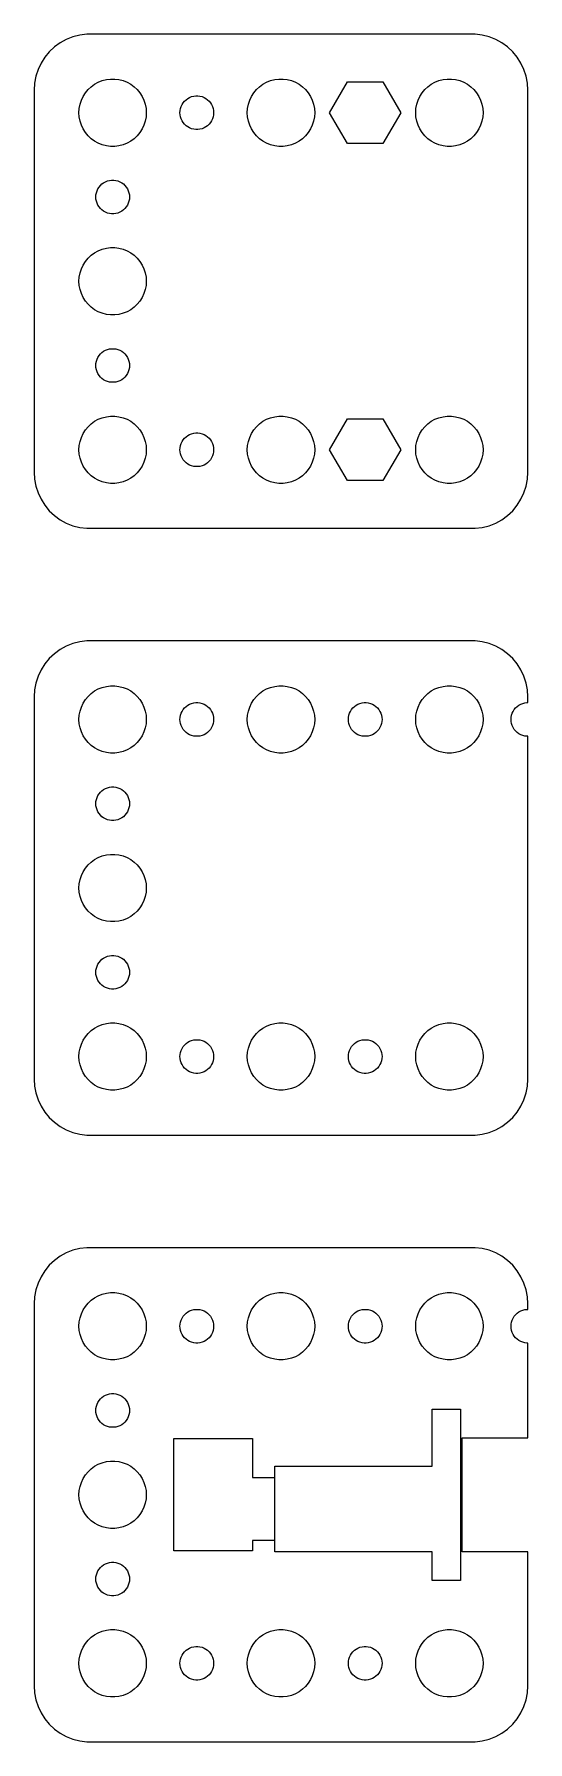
# Model space of a CAD drawing. Header units: metres. Extents: x -22 to 22, y -22 to 130.
import ezdxf

# ---------------------------------------------------------------- set-up
doc = ezdxf.new("R2010")
doc.units = ezdxf.units.M

msp = doc.modelspace()

# ---------------------------------------------------------------- linework, layer by layer
for p, q in [((-19.6791, 129.222), (-20.1871, 128.853)), ((-19.1289, 129.524), (-19.6791, 129.222)), ((-18.5451, 129.755), (-19.1289, 129.524)), ((-17.9369, 129.911), (-18.5451, 129.755)), ((-17.3139, 129.99), (-17.9369, 129.911)), ((17.3139, 129.99), (-17.3139, 129.99)), ((17.9369, 129.911), (17.3139, 129.99)), ((18.5451, 129.755), (17.9369, 129.911)), ((19.1289, 129.524), (18.5451, 129.755)), ((19.6791, 129.222), (19.1289, 129.524)), ((20.1871, 128.853), (19.6791, 129.222)), ((-21.0451, 127.939), (-21.3815, 127.409)), ((-20.6448, 128.423), (-21.0451, 127.939)), ((-20.1871, 128.853), (-20.6448, 128.423)), ((20.6448, 128.423), (20.1871, 128.853)), ((21.0451, 127.939), (20.6448, 128.423)), ((21.3815, 127.409), (21.0451, 127.939)), ((-21.8429, 126.243), (-21.9606, 125.627)), ((-21.6489, 126.841), (-21.8429, 126.243)), ((-21.3815, 127.409), (-21.6489, 126.841)), ((21.6489, 126.841), (21.3815, 127.409)), ((21.8429, 126.243), (21.6489, 126.841)), ((21.9606, 125.627), (21.8429, 126.243)), ((-21.9606, 125.627), (-22, 125)), ((-22, 125), (-22, 91)), ((-17.6289, 124.445), (-17.427, 124.763)), ((-17.427, 124.763), (-17.1869, 125.054)), ((-17.1869, 125.054), (-16.9123, 125.312)), ((-16.9123, 125.312), (-16.6075, 125.533)), ((-16.6075, 125.533), (-16.2773, 125.714)), ((-16.2773, 125.714), (-15.927, 125.853)), ((-15.927, 125.853), (-15.5621, 125.947)), ((-15.5621, 125.947), (-15.1884, 125.994)), ((-15.1884, 125.994), (-14.8116, 125.994)), ((-14.8116, 125.994), (-14.4379, 125.947)), ((-14.4379, 125.947), (-14.0729, 125.853)), ((-14.0729, 125.853), (-13.7227, 125.714)), ((-13.7227, 125.714), (-13.3925, 125.533)), ((-13.3925, 125.533), (-13.0877, 125.312)), ((-13.0877, 125.312), (-12.8131, 125.054)), ((-12.8131, 125.054), (-12.5729, 124.763)), ((-12.5729, 124.763), (-12.3711, 124.445)), ((-2.62891, 124.445), (-2.42705, 124.763)), ((-2.42705, 124.763), (-2.1869, 125.054)), ((-2.1869, 125.054), (-1.91226, 125.312)), ((-1.91226, 125.312), (-1.60747, 125.533)), ((-1.60747, 125.533), (-1.27733, 125.714)), ((-1.27733, 125.714), (-0.92705, 125.853)), ((-0.92705, 125.853), (-0.56213, 125.947)), ((-0.56213, 125.947), (-0.18837, 125.994)), ((-0.18837, 125.994), (0.18837, 125.994)), ((0.18837, 125.994), (0.56213, 125.947)), ((0.56213, 125.947), (0.92705, 125.853)), ((0.92705, 125.853), (1.27733, 125.714)), ((1.27733, 125.714), (1.60747, 125.533)), ((1.60747, 125.533), (1.91226, 125.312)), ((1.91226, 125.312), (2.1869, 125.054)), ((2.1869, 125.054), (2.42705, 124.763)), ((2.42705, 124.763), (2.62891, 124.445)), ((4.32651, 123), (5.91325, 125.748)), ((5.91325, 125.748), (9.08675, 125.748)), ((9.08675, 125.748), (10.6735, 123)), ((12.3711, 124.445), (12.5729, 124.763)), ((12.5729, 124.763), (12.8131, 125.054)), ((12.8131, 125.054), (13.0877, 125.312)), ((13.0877, 125.312), (13.3925, 125.533)), ((13.3925, 125.533), (13.7227, 125.714)), ((13.7227, 125.714), (14.0729, 125.853)), ((14.0729, 125.853), (14.4379, 125.947)), ((14.4379, 125.947), (14.8116, 125.994)), ((14.8116, 125.994), (15.1884, 125.994)), ((15.1884, 125.994), (15.5621, 125.947)), ((15.5621, 125.947), (15.927, 125.853)), ((15.927, 125.853), (16.2773, 125.714)), ((16.2773, 125.714), (16.6075, 125.533)), ((16.6075, 125.533), (16.9123, 125.312)), ((16.9123, 125.312), (17.1869, 125.054)), ((17.1869, 125.054), (17.427, 124.763)), ((17.427, 124.763), (17.6289, 124.445)), ((22, 125), (21.9606, 125.627)), ((22, 91), (22, 125)), ((-18, 123), (-17.9763, 123.376)), ((-17.9763, 123.376), (-17.9057, 123.746)), ((-17.9057, 123.746), (-17.7893, 124.104)), ((-17.7893, 124.104), (-17.6289, 124.445)), ((-12.3711, 124.445), (-12.2107, 124.104)), ((-12.2107, 124.104), (-12.0942, 123.746)), ((-12.0942, 123.746), (-12.0237, 123.376)), ((-12.0237, 123.376), (-12, 123)), ((-9, 123), (-8.98816, 123.188)), ((-8.98816, 123.188), (-8.95287, 123.373)), ((-8.95287, 123.373), (-8.89465, 123.552)), ((-8.89465, 123.552), (-8.81445, 123.723)), ((-8.81445, 123.723), (-8.71352, 123.882)), ((-8.71352, 123.882), (-8.59344, 124.027)), ((-8.59344, 124.027), (-8.45613, 124.156)), ((-8.45613, 124.156), (-8.30373, 124.266)), ((-8.30373, 124.266), (-8.13866, 124.357)), ((-8.13866, 124.357), (-7.96352, 124.427)), ((-7.96352, 124.427), (-7.78107, 124.473)), ((-7.78107, 124.473), (-7.59418, 124.497)), ((-7.59418, 124.497), (-7.40581, 124.497)), ((-7.40581, 124.497), (-7.21892, 124.473)), ((-7.21892, 124.473), (-7.03647, 124.427)), ((-7.03647, 124.427), (-6.86133, 124.357)), ((-6.86133, 124.357), (-6.69626, 124.266)), ((-6.69626, 124.266), (-6.54385, 124.156)), ((-6.54385, 124.156), (-6.40654, 124.027)), ((-6.40654, 124.027), (-6.28647, 123.882)), ((-6.28647, 123.882), (-6.18553, 123.723)), ((-6.18553, 123.723), (-6.10533, 123.552)), ((-6.10533, 123.552), (-6.04712, 123.373)), ((-6.04712, 123.373), (-6.01183, 123.188)), ((-6.01183, 123.188), (-6, 123)), ((-3, 123), (-2.97633, 123.376)), ((-2.97633, 123.376), (-2.90575, 123.746)), ((-2.90575, 123.746), (-2.78932, 124.104)), ((-2.78932, 124.104), (-2.62891, 124.445)), ((2.62891, 124.445), (2.78932, 124.104)), ((2.78932, 124.104), (2.90575, 123.746)), ((2.90575, 123.746), (2.97633, 123.376)), ((2.97633, 123.376), (3, 123)), ((12, 123), (12.0237, 123.376)), ((12.0237, 123.376), (12.0942, 123.746)), ((12.0942, 123.746), (12.2107, 124.104)), ((12.2107, 124.104), (12.3711, 124.445)), ((17.6289, 124.445), (17.7893, 124.104)), ((17.7893, 124.104), (17.9057, 123.746)), ((17.9057, 123.746), (17.9763, 123.376)), ((17.9763, 123.376), (18, 123)), ((-17.9763, 122.624), (-18, 123)), ((-17.9057, 122.254), (-17.9763, 122.624)), ((-17.7893, 121.896), (-17.9057, 122.254)), ((-17.6289, 121.555), (-17.7893, 121.896)), ((-12.2107, 121.896), (-12.3711, 121.555)), ((-12.0942, 122.254), (-12.2107, 121.896)), ((-12.0237, 122.624), (-12.0942, 122.254)), ((-12, 123), (-12.0237, 122.624)), ((-8.98816, 122.812), (-9, 123)), ((-8.95287, 122.627), (-8.98816, 122.812)), ((-8.89465, 122.448), (-8.95287, 122.627)), ((-8.81445, 122.277), (-8.89465, 122.448)), ((-8.71352, 122.118), (-8.81445, 122.277)), ((-8.59344, 121.973), (-8.71352, 122.118)), ((-8.45613, 121.844), (-8.59344, 121.973)), ((-8.30373, 121.734), (-8.45613, 121.844)), ((-8.13866, 121.643), (-8.30373, 121.734)), ((-7.96352, 121.573), (-8.13866, 121.643)), ((-6.86133, 121.643), (-7.03647, 121.573)), ((-6.69626, 121.734), (-6.86133, 121.643)), ((-6.54385, 121.844), (-6.69626, 121.734)), ((-6.40654, 121.973), (-6.54385, 121.844)), ((-6.28647, 122.118), (-6.40654, 121.973)), ((-6.18553, 122.277), (-6.28647, 122.118)), ((-6.10533, 122.448), (-6.18553, 122.277)), ((-6.04712, 122.627), (-6.10533, 122.448)), ((-6.01183, 122.812), (-6.04712, 122.627)), ((-6, 123), (-6.01183, 122.812)), ((-2.97633, 122.624), (-3, 123)), ((-2.90575, 122.254), (-2.97633, 122.624)), ((-2.78932, 121.896), (-2.90575, 122.254)), ((-2.62891, 121.555), (-2.78932, 121.896)), ((2.78932, 121.896), (2.62891, 121.555)), ((2.90575, 122.254), (2.78932, 121.896)), ((2.97633, 122.624), (2.90575, 122.254)), ((3, 123), (2.97633, 122.624)), ((5.91325, 120.252), (4.32651, 123)), ((10.6735, 123), (9.08675, 120.252)), ((12.0237, 122.624), (12, 123)), ((12.0942, 122.254), (12.0237, 122.624)), ((12.2107, 121.896), (12.0942, 122.254)), ((12.3711, 121.555), (12.2107, 121.896)), ((17.7893, 121.896), (17.6289, 121.555)), ((17.9057, 122.254), (17.7893, 121.896)), ((17.9763, 122.624), (17.9057, 122.254)), ((18, 123), (17.9763, 122.624)), ((-17.427, 121.237), (-17.6289, 121.555)), ((-17.1869, 120.946), (-17.427, 121.237)), ((-16.9123, 120.688), (-17.1869, 120.946)), ((-16.6075, 120.467), (-16.9123, 120.688)), ((-16.2773, 120.286), (-16.6075, 120.467)), ((-15.927, 120.147), (-16.2773, 120.286)), ((-15.5621, 120.053), (-15.927, 120.147)), ((-14.0729, 120.147), (-14.4379, 120.053)), ((-13.7227, 120.286), (-14.0729, 120.147)), ((-13.3925, 120.467), (-13.7227, 120.286)), ((-13.0877, 120.688), (-13.3925, 120.467)), ((-12.8131, 120.946), (-13.0877, 120.688)), ((-12.5729, 121.237), (-12.8131, 120.946)), ((-12.3711, 121.555), (-12.5729, 121.237)), ((-7.78107, 121.527), (-7.96352, 121.573)), ((-7.59418, 121.503), (-7.78107, 121.527)), ((-7.40581, 121.503), (-7.59418, 121.503)), ((-7.21892, 121.527), (-7.40581, 121.503)), ((-7.03647, 121.573), (-7.21892, 121.527)), ((-2.42705, 121.237), (-2.62891, 121.555)), ((-2.1869, 120.946), (-2.42705, 121.237)), ((-1.91226, 120.688), (-2.1869, 120.946)), ((-1.60747, 120.467), (-1.91226, 120.688)), ((-1.27733, 120.286), (-1.60747, 120.467)), ((-0.92705, 120.147), (-1.27733, 120.286)), ((-0.56213, 120.053), (-0.92705, 120.147)), ((0.92705, 120.147), (0.56213, 120.053)), ((1.27733, 120.286), (0.92705, 120.147)), ((1.60747, 120.467), (1.27733, 120.286)), ((1.91226, 120.688), (1.60747, 120.467)), ((2.1869, 120.946), (1.91226, 120.688)), ((2.42705, 121.237), (2.1869, 120.946)), ((2.62891, 121.555), (2.42705, 121.237)), ((9.08675, 120.252), (5.91325, 120.252)), ((12.5729, 121.237), (12.3711, 121.555)), ((12.8131, 120.946), (12.5729, 121.237)), ((13.0877, 120.688), (12.8131, 120.946)), ((13.3925, 120.467), (13.0877, 120.688)), ((13.7227, 120.286), (13.3925, 120.467)), ((14.0729, 120.147), (13.7227, 120.286)), ((14.4379, 120.053), (14.0729, 120.147)), ((15.927, 120.147), (15.5621, 120.053)), ((16.2773, 120.286), (15.927, 120.147)), ((16.6075, 120.467), (16.2773, 120.286)), ((16.9123, 120.688), (16.6075, 120.467)), ((17.1869, 120.946), (16.9123, 120.688)), ((17.427, 121.237), (17.1869, 120.946)), ((17.6289, 121.555), (17.427, 121.237)), ((-15.1884, 120.006), (-15.5621, 120.053)), ((-14.8116, 120.006), (-15.1884, 120.006)), ((-14.4379, 120.053), (-14.8116, 120.006)), ((-0.18837, 120.006), (-0.56213, 120.053)), ((0.18837, 120.006), (-0.18837, 120.006)), ((0.56213, 120.053), (0.18837, 120.006)), ((14.8116, 120.006), (14.4379, 120.053)), ((15.1884, 120.006), (14.8116, 120.006)), ((15.5621, 120.053), (15.1884, 120.006)), ((-16.5, 115.5), (-16.4882, 115.688)), ((-16.4882, 115.688), (-16.4529, 115.873)), ((-16.4529, 115.873), (-16.3947, 116.052)), ((-16.3947, 116.052), (-16.3145, 116.223)), ((-16.3145, 116.223), (-16.2135, 116.382)), ((-16.2135, 116.382), (-16.0934, 116.527)), ((-16.0934, 116.527), (-15.9561, 116.656)), ((-15.9561, 116.656), (-15.8037, 116.766)), ((-15.8037, 116.766), (-15.6387, 116.857)), ((-15.6387, 116.857), (-15.4635, 116.927)), ((-15.4635, 116.927), (-15.2811, 116.973)), ((-15.2811, 116.973), (-15.0942, 116.997)), ((-15.0942, 116.997), (-14.9058, 116.997)), ((-14.9058, 116.997), (-14.7189, 116.973)), ((-14.7189, 116.973), (-14.5365, 116.927)), ((-14.5365, 116.927), (-14.3613, 116.857)), ((-14.3613, 116.857), (-14.1963, 116.766)), ((-14.1963, 116.766), (-14.0439, 116.656)), ((-14.0439, 116.656), (-13.9065, 116.527)), ((-13.9065, 116.527), (-13.7865, 116.382)), ((-13.7865, 116.382), (-13.6855, 116.223)), ((-13.6855, 116.223), (-13.6053, 116.052)), ((-13.6053, 116.052), (-13.5471, 115.873)), ((-13.5471, 115.873), (-13.5118, 115.688)), ((-13.5118, 115.688), (-13.5, 115.5)), ((-16.4882, 115.312), (-16.5, 115.5)), ((-16.4529, 115.127), (-16.4882, 115.312)), ((-16.3947, 114.948), (-16.4529, 115.127)), ((-16.3145, 114.777), (-16.3947, 114.948)), ((-16.2135, 114.618), (-16.3145, 114.777)), ((-16.0934, 114.473), (-16.2135, 114.618)), ((-15.9561, 114.344), (-16.0934, 114.473)), ((-15.8037, 114.234), (-15.9561, 114.344)), ((-15.6387, 114.143), (-15.8037, 114.234)), ((-15.4635, 114.073), (-15.6387, 114.143)), ((-15.2811, 114.027), (-15.4635, 114.073)), ((-15.0942, 114.003), (-15.2811, 114.027)), ((-14.9058, 114.003), (-15.0942, 114.003)), ((-14.7189, 114.027), (-14.9058, 114.003)), ((-14.5365, 114.073), (-14.7189, 114.027)), ((-14.3613, 114.143), (-14.5365, 114.073)), ((-14.1963, 114.234), (-14.3613, 114.143)), ((-14.0439, 114.344), (-14.1963, 114.234)), ((-13.9065, 114.473), (-14.0439, 114.344)), ((-13.7865, 114.618), (-13.9065, 114.473)), ((-13.6855, 114.777), (-13.7865, 114.618)), ((-13.6053, 114.948), (-13.6855, 114.777)), ((-13.5471, 115.127), (-13.6053, 114.948)), ((-13.5118, 115.312), (-13.5471, 115.127)), ((-13.5, 115.5), (-13.5118, 115.312)), ((-15.927, 110.853), (-15.5621, 110.947)), ((-15.5621, 110.947), (-15.1884, 110.994)), ((-15.1884, 110.994), (-14.8116, 110.994)), ((-14.8116, 110.994), (-14.4379, 110.947)), ((-14.4379, 110.947), (-14.0729, 110.853)), ((-17.7893, 109.104), (-17.6289, 109.445)), ((-17.6289, 109.445), (-17.427, 109.763)), ((-17.427, 109.763), (-17.1869, 110.054)), ((-17.1869, 110.054), (-16.9123, 110.312)), ((-16.9123, 110.312), (-16.6075, 110.533)), ((-16.6075, 110.533), (-16.2773, 110.714)), ((-16.2773, 110.714), (-15.927, 110.853)), ((-14.0729, 110.853), (-13.7227, 110.714)), ((-13.7227, 110.714), (-13.3925, 110.533)), ((-13.3925, 110.533), (-13.0877, 110.312)), ((-13.0877, 110.312), (-12.8131, 110.054)), ((-12.8131, 110.054), (-12.5729, 109.763)), ((-12.5729, 109.763), (-12.3711, 109.445)), ((-12.3711, 109.445), (-12.2107, 109.104)), ((-18, 108), (-17.9763, 108.376)), ((-17.9763, 107.624), (-18, 108)), ((-17.9763, 108.376), (-17.9057, 108.746)), ((-17.9057, 108.746), (-17.7893, 109.104)), ((-12.2107, 109.104), (-12.0942, 108.746)), ((-12.0942, 108.746), (-12.0237, 108.376)), ((-12.0237, 108.376), (-12, 108)), ((-12, 108), (-12.0237, 107.624)), ((-17.9057, 107.254), (-17.9763, 107.624)), ((-17.7893, 106.896), (-17.9057, 107.254)), ((-17.6289, 106.555), (-17.7893, 106.896)), ((-17.427, 106.237), (-17.6289, 106.555)), ((-12.3711, 106.555), (-12.5729, 106.237)), ((-12.2107, 106.896), (-12.3711, 106.555)), ((-12.0942, 107.254), (-12.2107, 106.896)), ((-12.0237, 107.624), (-12.0942, 107.254)), ((-17.1869, 105.946), (-17.427, 106.237)), ((-16.9123, 105.688), (-17.1869, 105.946)), ((-16.6075, 105.467), (-16.9123, 105.688)), ((-16.2773, 105.286), (-16.6075, 105.467)), ((-15.927, 105.147), (-16.2773, 105.286)), ((-15.5621, 105.053), (-15.927, 105.147)), ((-15.1884, 105.006), (-15.5621, 105.053)), ((-14.8116, 105.006), (-15.1884, 105.006)), ((-14.4379, 105.053), (-14.8116, 105.006)), ((-14.0729, 105.147), (-14.4379, 105.053)), ((-13.7227, 105.286), (-14.0729, 105.147)), ((-13.3925, 105.467), (-13.7227, 105.286)), ((-13.0877, 105.688), (-13.3925, 105.467)), ((-12.8131, 105.946), (-13.0877, 105.688)), ((-12.5729, 106.237), (-12.8131, 105.946)), ((-15.8037, 101.766), (-15.6387, 101.857)), ((-15.6387, 101.857), (-15.4635, 101.927)), ((-15.4635, 101.927), (-15.2811, 101.973)), ((-15.2811, 101.973), (-15.0942, 101.997)), ((-15.0942, 101.997), (-14.9058, 101.997)), ((-14.9058, 101.997), (-14.7189, 101.973)), ((-14.7189, 101.973), (-14.5365, 101.927)), ((-14.5365, 101.927), (-14.3613, 101.857)), ((-14.3613, 101.857), (-14.1963, 101.766)), ((-16.5, 100.5), (-16.4882, 100.688)), ((-16.4882, 100.312), (-16.5, 100.5)), ((-16.4882, 100.688), (-16.4529, 100.873)), ((-16.4529, 100.127), (-16.4882, 100.312)), ((-16.4529, 100.873), (-16.3947, 101.052)), ((-16.3947, 101.052), (-16.3145, 101.223)), ((-16.3145, 101.223), (-16.2135, 101.382)), ((-16.2135, 101.382), (-16.0934, 101.527)), ((-16.0934, 101.527), (-15.9561, 101.656)), ((-15.9561, 101.656), (-15.8037, 101.766)), ((-14.1963, 101.766), (-14.0439, 101.656)), ((-14.0439, 101.656), (-13.9065, 101.527)), ((-13.9065, 101.527), (-13.7865, 101.382)), ((-13.7865, 101.382), (-13.6855, 101.223)), ((-13.6855, 101.223), (-13.6053, 101.052)), ((-13.6053, 101.052), (-13.5471, 100.873)), ((-13.5471, 100.873), (-13.5118, 100.688)), ((-13.5118, 100.312), (-13.5471, 100.127)), ((-13.5118, 100.688), (-13.5, 100.5)), ((-13.5, 100.5), (-13.5118, 100.312)), ((-16.3947, 99.9478), (-16.4529, 100.127)), ((-16.3145, 99.7774), (-16.3947, 99.9478)), ((-16.2135, 99.6183), (-16.3145, 99.7774)), ((-16.0934, 99.4732), (-16.2135, 99.6183)), ((-15.9561, 99.3442), (-16.0934, 99.4732)), ((-15.8037, 99.2335), (-15.9561, 99.3442)), ((-15.6387, 99.1428), (-15.8037, 99.2335)), ((-15.4635, 99.0734), (-15.6387, 99.1428)), ((-15.2811, 99.0266), (-15.4635, 99.0734)), ((-15.0942, 99.003), (-15.2811, 99.0266)), ((-14.9058, 99.003), (-15.0942, 99.003)), ((-14.7189, 99.0266), (-14.9058, 99.003)), ((-14.5365, 99.0734), (-14.7189, 99.0266)), ((-14.3613, 99.1428), (-14.5365, 99.0734)), ((-14.1963, 99.2335), (-14.3613, 99.1428)), ((-14.0439, 99.3442), (-14.1963, 99.2335)), ((-13.9065, 99.4732), (-14.0439, 99.3442)), ((-13.7865, 99.6183), (-13.9065, 99.4732)), ((-13.6855, 99.7774), (-13.7865, 99.6183)), ((-13.6053, 99.9478), (-13.6855, 99.7774)), ((-13.5471, 100.127), (-13.6053, 99.9478)), ((-16.2773, 95.7145), (-15.927, 95.8532)), ((-15.927, 95.8532), (-15.5621, 95.9469)), ((-15.5621, 95.9469), (-15.1884, 95.9941)), ((-15.1884, 95.9941), (-14.8116, 95.9941)), ((-14.8116, 95.9941), (-14.4379, 95.9469)), ((-14.4379, 95.9469), (-14.0729, 95.8532)), ((-14.0729, 95.8532), (-13.7227, 95.7145)), ((-1.27733, 95.7145), (-0.92705, 95.8532)), ((-0.92705, 95.8532), (-0.56213, 95.9469)), ((-0.56213, 95.9469), (-0.18837, 95.9941)), ((-0.18837, 95.9941), (0.18837, 95.9941)), ((0.18837, 95.9941), (0.56213, 95.9469)), ((0.56213, 95.9469), (0.92705, 95.8532)), ((0.92705, 95.8532), (1.27733, 95.7145)), ((4.32651, 93), (5.91325, 95.7483)), ((5.91325, 95.7483), (9.08675, 95.7483)), ((9.08675, 95.7483), (10.6735, 93)), ((13.7227, 95.7145), (14.0729, 95.8532)), ((14.0729, 95.8532), (14.4379, 95.9469)), ((14.4379, 95.9469), (14.8116, 95.9941)), ((14.8116, 95.9941), (15.1884, 95.9941)), ((15.1884, 95.9941), (15.5621, 95.9469)), ((15.5621, 95.9469), (15.927, 95.8532)), ((15.927, 95.8532), (16.2773, 95.7145)), ((-17.7893, 94.1044), (-17.6289, 94.4453)), ((-17.6289, 94.4453), (-17.427, 94.7634)), ((-17.427, 94.7634), (-17.1869, 95.0536)), ((-17.1869, 95.0536), (-16.9123, 95.3116)), ((-16.9123, 95.3116), (-16.6075, 95.533)), ((-16.6075, 95.533), (-16.2773, 95.7145)), ((-13.7227, 95.7145), (-13.3925, 95.533)), ((-13.3925, 95.533), (-13.0877, 95.3116)), ((-13.0877, 95.3116), (-12.8131, 95.0536)), ((-12.8131, 95.0536), (-12.5729, 94.7634)), ((-12.5729, 94.7634), (-12.3711, 94.4453)), ((-12.3711, 94.4453), (-12.2107, 94.1044)), ((-8.45613, 94.1558), (-8.30373, 94.2665)), ((-8.30373, 94.2665), (-8.13866, 94.3573)), ((-8.13866, 94.3573), (-7.96352, 94.4266)), ((-7.96352, 94.4266), (-7.78107, 94.4734)), ((-7.78107, 94.4734), (-7.59418, 94.4971)), ((-7.59418, 94.4971), (-7.40581, 94.4971)), ((-7.40581, 94.4971), (-7.21892, 94.4734)), ((-7.21892, 94.4734), (-7.03647, 94.4266)), ((-7.03647, 94.4266), (-6.86133, 94.3573)), ((-6.86133, 94.3573), (-6.69626, 94.2665)), ((-6.69626, 94.2665), (-6.54385, 94.1558)), ((-2.78932, 94.1044), (-2.62891, 94.4453)), ((-2.62891, 94.4453), (-2.42705, 94.7634)), ((-2.42705, 94.7634), (-2.1869, 95.0536)), ((-2.1869, 95.0536), (-1.91226, 95.3116)), ((-1.91226, 95.3116), (-1.60747, 95.533)), ((-1.60747, 95.533), (-1.27733, 95.7145)), ((1.27733, 95.7145), (1.60747, 95.533)), ((1.60747, 95.533), (1.91226, 95.3116)), ((1.91226, 95.3116), (2.1869, 95.0536)), ((2.1869, 95.0536), (2.42705, 94.7634)), ((2.42705, 94.7634), (2.62891, 94.4453)), ((2.62891, 94.4453), (2.78932, 94.1044)), ((12.2107, 94.1044), (12.3711, 94.4453)), ((12.3711, 94.4453), (12.5729, 94.7634)), ((12.5729, 94.7634), (12.8131, 95.0536)), ((12.8131, 95.0536), (13.0877, 95.3116)), ((13.0877, 95.3116), (13.3925, 95.533)), ((13.3925, 95.533), (13.7227, 95.7145)), ((16.2773, 95.7145), (16.6075, 95.533)), ((16.6075, 95.533), (16.9123, 95.3116)), ((16.9123, 95.3116), (17.1869, 95.0536)), ((17.1869, 95.0536), (17.427, 94.7634)), ((17.427, 94.7634), (17.6289, 94.4453)), ((17.6289, 94.4453), (17.7893, 94.1044)), ((-18, 93), (-17.9763, 93.376)), ((-17.9763, 92.624), (-18, 93)), ((-17.9763, 93.376), (-17.9057, 93.7461)), ((-17.9057, 93.7461), (-17.7893, 94.1044)), ((-12.2107, 94.1044), (-12.0942, 93.7461)), ((-12.0942, 93.7461), (-12.0237, 93.376)), ((-12.0237, 93.376), (-12, 93)), ((-12, 93), (-12.0237, 92.624)), ((-9, 93), (-8.98816, 93.188)), ((-8.98816, 92.812), (-9, 93)), ((-8.98816, 93.188), (-8.95287, 93.373)), ((-8.95287, 92.627), (-8.98816, 92.812)), ((-8.95287, 93.373), (-8.89465, 93.5522)), ((-8.89465, 93.5522), (-8.81445, 93.7226)), ((-8.81445, 93.7226), (-8.71352, 93.8817)), ((-8.71352, 93.8817), (-8.59344, 94.0268)), ((-8.59344, 94.0268), (-8.45613, 94.1558)), ((-6.54385, 94.1558), (-6.40654, 94.0268)), ((-6.40654, 94.0268), (-6.28647, 93.8817)), ((-6.28647, 93.8817), (-6.18553, 93.7226)), ((-6.18553, 93.7226), (-6.10533, 93.5522)), ((-6.10533, 93.5522), (-6.04712, 93.373)), ((-6.04712, 93.373), (-6.01183, 93.188)), ((-6.01183, 92.812), (-6.04712, 92.627)), ((-6.01183, 93.188), (-6, 93)), ((-6, 93), (-6.01183, 92.812)), ((-3, 93), (-2.97633, 93.376)), ((-2.97633, 92.624), (-3, 93)), ((-2.97633, 93.376), (-2.90575, 93.7461)), ((-2.90575, 93.7461), (-2.78932, 94.1044)), ((2.78932, 94.1044), (2.90575, 93.7461)), ((2.90575, 93.7461), (2.97633, 93.376)), ((2.97633, 93.376), (3, 93)), ((3, 93), (2.97633, 92.624)), ((5.91325, 90.2517), (4.32651, 93)), ((10.6735, 93), (9.08675, 90.2517)), ((12, 93), (12.0237, 93.376)), ((12.0237, 92.624), (12, 93)), ((12.0237, 93.376), (12.0942, 93.7461)), ((12.0942, 93.7461), (12.2107, 94.1044)), ((17.7893, 94.1044), (17.9057, 93.7461)), ((17.9057, 93.7461), (17.9763, 93.376)), ((17.9763, 93.376), (18, 93)), ((18, 93), (17.9763, 92.624)), ((-17.9057, 92.2539), (-17.9763, 92.624)), ((-17.7893, 91.8956), (-17.9057, 92.2539)), ((-17.6289, 91.5547), (-17.7893, 91.8956)), ((-17.427, 91.2366), (-17.6289, 91.5547)), ((-17.1869, 90.9464), (-17.427, 91.2366)), ((-12.5729, 91.2366), (-12.8131, 90.9464)), ((-12.3711, 91.5547), (-12.5729, 91.2366)), ((-12.2107, 91.8956), (-12.3711, 91.5547)), ((-12.0942, 92.2539), (-12.2107, 91.8956)), ((-12.0237, 92.624), (-12.0942, 92.2539)), ((-8.89465, 92.4478), (-8.95287, 92.627)), ((-8.81445, 92.2774), (-8.89465, 92.4478)), ((-8.71352, 92.1183), (-8.81445, 92.2774)), ((-8.59344, 91.9732), (-8.71352, 92.1183)), ((-8.45613, 91.8442), (-8.59344, 91.9732)), ((-8.30373, 91.7335), (-8.45613, 91.8442)), ((-8.13866, 91.6428), (-8.30373, 91.7335)), ((-7.96352, 91.5734), (-8.13866, 91.6428)), ((-7.78107, 91.5266), (-7.96352, 91.5734)), ((-7.59418, 91.503), (-7.78107, 91.5266)), ((-7.40581, 91.503), (-7.59418, 91.503)), ((-7.21892, 91.5266), (-7.40581, 91.503)), ((-7.03647, 91.5734), (-7.21892, 91.5266)), ((-6.86133, 91.6428), (-7.03647, 91.5734)), ((-6.69626, 91.7335), (-6.86133, 91.6428)), ((-6.54385, 91.8442), (-6.69626, 91.7335)), ((-6.40654, 91.9732), (-6.54385, 91.8442)), ((-6.28647, 92.1183), (-6.40654, 91.9732)), ((-6.18553, 92.2774), (-6.28647, 92.1183)), ((-6.10533, 92.4478), (-6.18553, 92.2774)), ((-6.04712, 92.627), (-6.10533, 92.4478)), ((-2.90575, 92.2539), (-2.97633, 92.624)), ((-2.78932, 91.8956), (-2.90575, 92.2539)), ((-2.62891, 91.5547), (-2.78932, 91.8956)), ((-2.42705, 91.2366), (-2.62891, 91.5547)), ((-2.1869, 90.9464), (-2.42705, 91.2366)), ((2.42705, 91.2366), (2.1869, 90.9464)), ((2.62891, 91.5547), (2.42705, 91.2366)), ((2.78932, 91.8956), (2.62891, 91.5547)), ((2.90575, 92.2539), (2.78932, 91.8956)), ((2.97633, 92.624), (2.90575, 92.2539)), ((12.0942, 92.2539), (12.0237, 92.624)), ((12.2107, 91.8956), (12.0942, 92.2539)), ((12.3711, 91.5547), (12.2107, 91.8956)), ((12.5729, 91.2366), (12.3711, 91.5547)), ((12.8131, 90.9464), (12.5729, 91.2366)), ((17.427, 91.2366), (17.1869, 90.9464)), ((17.6289, 91.5547), (17.427, 91.2366)), ((17.7893, 91.8956), (17.6289, 91.5547)), ((17.9057, 92.2539), (17.7893, 91.8956)), ((17.9763, 92.624), (17.9057, 92.2539)), ((-22, 91), (-21.9606, 90.3733)), ((-21.9606, 90.3733), (-21.8429, 89.7566)), ((-21.8429, 89.7566), (-21.6489, 89.1594)), ((-16.9123, 90.6885), (-17.1869, 90.9464)), ((-16.6075, 90.467), (-16.9123, 90.6885)), ((-16.2773, 90.2855), (-16.6075, 90.467)), ((-15.927, 90.1468), (-16.2773, 90.2855)), ((-15.5621, 90.0531), (-15.927, 90.1468)), ((-15.1884, 90.0059), (-15.5621, 90.0531)), ((-14.8116, 90.0059), (-15.1884, 90.0059)), ((-14.4379, 90.0531), (-14.8116, 90.0059)), ((-14.0729, 90.1468), (-14.4379, 90.0531)), ((-13.7227, 90.2855), (-14.0729, 90.1468)), ((-13.3925, 90.467), (-13.7227, 90.2855)), ((-13.0877, 90.6885), (-13.3925, 90.467)), ((-12.8131, 90.9464), (-13.0877, 90.6885)), ((-1.91226, 90.6885), (-2.1869, 90.9464)), ((-1.60747, 90.467), (-1.91226, 90.6885)), ((-1.27733, 90.2855), (-1.60747, 90.467)), ((-0.92705, 90.1468), (-1.27733, 90.2855)), ((-0.56213, 90.0531), (-0.92705, 90.1468)), ((-0.18837, 90.0059), (-0.56213, 90.0531)), ((0.18837, 90.0059), (-0.18837, 90.0059)), ((0.56213, 90.0531), (0.18837, 90.0059)), ((0.92705, 90.1468), (0.56213, 90.0531)), ((1.27733, 90.2855), (0.92705, 90.1468)), ((1.60747, 90.467), (1.27733, 90.2855)), ((1.91226, 90.6885), (1.60747, 90.467)), ((2.1869, 90.9464), (1.91226, 90.6885)), ((9.08675, 90.2517), (5.91325, 90.2517)), ((13.0877, 90.6885), (12.8131, 90.9464)), ((13.3925, 90.467), (13.0877, 90.6885)), ((13.7227, 90.2855), (13.3925, 90.467)), ((14.0729, 90.1468), (13.7227, 90.2855)), ((14.4379, 90.0531), (14.0729, 90.1468)), ((14.8116, 90.0059), (14.4379, 90.0531)), ((15.1884, 90.0059), (14.8116, 90.0059)), ((15.5621, 90.0531), (15.1884, 90.0059)), ((15.927, 90.1468), (15.5621, 90.0531)), ((16.2773, 90.2855), (15.927, 90.1468)), ((16.6075, 90.467), (16.2773, 90.2855)), ((16.9123, 90.6885), (16.6075, 90.467)), ((17.1869, 90.9464), (16.9123, 90.6885)), ((21.6489, 89.1594), (21.8429, 89.7566)), ((21.8429, 89.7566), (21.9606, 90.3733)), ((21.9606, 90.3733), (22, 91)), ((-21.6489, 89.1594), (-21.3815, 88.5912)), ((-21.3815, 88.5912), (-21.0451, 88.0611)), ((21.0451, 88.0611), (21.3815, 88.5912)), ((21.3815, 88.5912), (21.6489, 89.1594)), ((-21.0451, 88.0611), (-20.6448, 87.5773)), ((-20.6448, 87.5773), (-20.1871, 87.1474)), ((-20.1871, 87.1474), (-19.6791, 86.7784)), ((-19.6791, 86.7784), (-19.1289, 86.4759)), ((19.1289, 86.4759), (19.6791, 86.7784)), ((19.6791, 86.7784), (20.1871, 87.1474)), ((20.1871, 87.1474), (20.6448, 87.5773)), ((20.6448, 87.5773), (21.0451, 88.0611)), ((-19.1289, 86.4759), (-18.5451, 86.2447)), ((-18.5451, 86.2447), (-17.9369, 86.0886)), ((-17.9369, 86.0886), (-17.3139, 86.0099)), ((-17.3139, 86.0099), (17.3139, 86.0099)), ((17.3139, 86.0099), (17.9369, 86.0886)), ((17.9369, 86.0886), (18.5451, 86.2447)), ((18.5451, 86.2447), (19.1289, 86.4759)), ((-17.3139, 75.9901), (-17.9369, 75.9114)), ((17.3139, 75.9901), (-17.3139, 75.9901)), ((17.9369, 75.9114), (17.3139, 75.9901)), ((-20.1871, 74.8526), (-20.6448, 74.4227)), ((-19.6791, 75.2216), (-20.1871, 74.8526)), ((-19.1289, 75.5241), (-19.6791, 75.2216)), ((-18.5451, 75.7553), (-19.1289, 75.5241)), ((-17.9369, 75.9114), (-18.5451, 75.7553)), ((18.5451, 75.7553), (17.9369, 75.9114)), ((19.1289, 75.5241), (18.5451, 75.7553)), ((19.6791, 75.2216), (19.1289, 75.5241)), ((20.1871, 74.8526), (19.6791, 75.2216)), ((20.6448, 74.4227), (20.1871, 74.8526)), ((-21.3815, 73.4088), (-21.6489, 72.8406)), ((-21.0451, 73.9389), (-21.3815, 73.4088)), ((-20.6448, 74.4227), (-21.0451, 73.9389)), ((21.0451, 73.9389), (20.6448, 74.4227)), ((21.3815, 73.4088), (21.0451, 73.9389)), ((21.6489, 72.8406), (21.3815, 73.4088)), ((-21.9606, 71.6267), (-22, 71)), ((-21.8429, 72.2434), (-21.9606, 71.6267)), ((-21.6489, 72.8406), (-21.8429, 72.2434)), ((-16.9123, 71.3115), (-16.6075, 71.533)), ((-16.6075, 71.533), (-16.2773, 71.7145)), ((-16.2773, 71.7145), (-15.927, 71.8532)), ((-15.927, 71.8532), (-15.5621, 71.9469)), ((-15.5621, 71.9469), (-15.1884, 71.9941)), ((-15.1884, 71.9941), (-14.8116, 71.9941)), ((-14.8116, 71.9941), (-14.4379, 71.9469)), ((-14.4379, 71.9469), (-14.0729, 71.8532)), ((-14.0729, 71.8532), (-13.7227, 71.7145)), ((-13.7227, 71.7145), (-13.3925, 71.533)), ((-13.3925, 71.533), (-13.0877, 71.3115)), ((-1.91226, 71.3115), (-1.60747, 71.533)), ((-1.60747, 71.533), (-1.27733, 71.7145)), ((-1.27733, 71.7145), (-0.92705, 71.8532)), ((-0.92705, 71.8532), (-0.56213, 71.9469)), ((-0.56213, 71.9469), (-0.18837, 71.9941)), ((-0.18837, 71.9941), (0.18837, 71.9941)), ((0.18837, 71.9941), (0.56213, 71.9469)), ((0.56213, 71.9469), (0.92705, 71.8532)), ((0.92705, 71.8532), (1.27733, 71.7145)), ((1.27733, 71.7145), (1.60747, 71.533)), ((1.60747, 71.533), (1.91226, 71.3115)), ((13.0877, 71.3115), (13.3925, 71.533)), ((13.3925, 71.533), (13.7227, 71.7145)), ((13.7227, 71.7145), (14.0729, 71.8532)), ((14.0729, 71.8532), (14.4379, 71.9469)), ((14.4379, 71.9469), (14.8116, 71.9941)), ((14.8116, 71.9941), (15.1884, 71.9941)), ((15.1884, 71.9941), (15.5621, 71.9469)), ((15.5621, 71.9469), (15.927, 71.8532)), ((15.927, 71.8532), (16.2773, 71.7145)), ((16.2773, 71.7145), (16.6075, 71.533)), ((16.6075, 71.533), (16.9123, 71.3115)), ((21.8429, 72.2434), (21.6489, 72.8406)), ((21.9606, 71.6267), (21.8429, 72.2434)), ((22, 71), (21.9606, 71.6267)), ((-22, 71), (-22, 37)), ((-17.9057, 69.7461), (-17.7893, 70.1044)), ((-17.7893, 70.1044), (-17.6289, 70.4453)), ((-17.6289, 70.4453), (-17.427, 70.7634)), ((-17.427, 70.7634), (-17.1869, 71.0536)), ((-17.1869, 71.0536), (-16.9123, 71.3115)), ((-13.0877, 71.3115), (-12.8131, 71.0536)), ((-12.8131, 71.0536), (-12.5729, 70.7634)), ((-12.5729, 70.7634), (-12.3711, 70.4453)), ((-12.3711, 70.4453), (-12.2107, 70.1044)), ((-12.2107, 70.1044), (-12.0942, 69.7461)), ((-8.71352, 69.8817), (-8.59344, 70.0268)), ((-8.59344, 70.0268), (-8.45613, 70.1558)), ((-8.45613, 70.1558), (-8.30373, 70.2665)), ((-8.30373, 70.2665), (-8.13866, 70.3572)), ((-8.13866, 70.3572), (-7.96352, 70.4266)), ((-7.96352, 70.4266), (-7.78107, 70.4734)), ((-7.78107, 70.4734), (-7.59418, 70.497)), ((-7.59418, 70.497), (-7.40581, 70.497)), ((-7.40581, 70.497), (-7.21892, 70.4734)), ((-7.21892, 70.4734), (-7.03647, 70.4266)), ((-7.03647, 70.4266), (-6.86133, 70.3572)), ((-6.86133, 70.3572), (-6.69626, 70.2665)), ((-6.69626, 70.2665), (-6.54385, 70.1558)), ((-6.54385, 70.1558), (-6.40654, 70.0268)), ((-6.40654, 70.0268), (-6.28647, 69.8817)), ((-2.90575, 69.7461), (-2.78932, 70.1044)), ((-2.78932, 70.1044), (-2.62891, 70.4453)), ((-2.62891, 70.4453), (-2.42705, 70.7634)), ((-2.42705, 70.7634), (-2.1869, 71.0536)), ((-2.1869, 71.0536), (-1.91226, 71.3115)), ((1.91226, 71.3115), (2.1869, 71.0536)), ((2.1869, 71.0536), (2.42705, 70.7634)), ((2.42705, 70.7634), (2.62891, 70.4453)), ((2.62891, 70.4453), (2.78932, 70.1044)), ((2.78932, 70.1044), (2.90575, 69.7461)), ((6.28647, 69.8817), (6.40654, 70.0268)), ((6.40654, 70.0268), (6.54385, 70.1558)), ((6.54385, 70.1558), (6.69626, 70.2665)), ((6.69626, 70.2665), (6.86133, 70.3572)), ((6.86133, 70.3572), (7.03647, 70.4266)), ((7.03647, 70.4266), (7.21892, 70.4734)), ((7.21892, 70.4734), (7.40581, 70.497)), ((7.40581, 70.497), (7.59418, 70.497)), ((7.59418, 70.497), (7.78107, 70.4734)), ((7.78107, 70.4734), (7.96352, 70.4266)), ((7.96352, 70.4266), (8.13866, 70.3572)), ((8.13866, 70.3572), (8.30373, 70.2665)), ((8.30373, 70.2665), (8.45613, 70.1558)), ((8.45613, 70.1558), (8.59344, 70.0268)), ((8.59344, 70.0268), (8.71352, 69.8817)), ((12.0942, 69.7461), (12.2107, 70.1044)), ((12.2107, 70.1044), (12.3711, 70.4453)), ((12.3711, 70.4453), (12.5729, 70.7634)), ((12.5729, 70.7634), (12.8131, 71.0536)), ((12.8131, 71.0536), (13.0877, 71.3115)), ((16.9123, 71.3115), (17.1869, 71.0536)), ((17.1869, 71.0536), (17.427, 70.7634)), ((17.427, 70.7634), (17.6289, 70.4453)), ((17.6289, 70.4453), (17.7893, 70.1044)), ((17.7893, 70.1044), (17.9057, 69.7461)), ((20.7865, 69.8817), (20.9065, 70.0268)), ((20.9065, 70.0268), (21.0439, 70.1558)), ((21.0439, 70.1558), (21.1963, 70.2665)), ((21.1963, 70.2665), (21.3613, 70.3572)), ((21.3613, 70.3572), (21.5365, 70.4266)), ((21.5365, 70.4266), (21.7189, 70.4734)), ((21.7189, 70.4734), (21.9058, 70.497)), ((21.9058, 70.497), (22, 70.497)), ((22, 70.497), (22, 71)), ((-18, 69), (-17.9763, 69.376)), ((-17.9763, 68.624), (-18, 69)), ((-17.9763, 69.376), (-17.9057, 69.7461)), ((-17.9057, 68.2539), (-17.9763, 68.624)), ((-12.0942, 69.7461), (-12.0237, 69.376)), ((-12.0237, 68.624), (-12.0942, 68.2539)), ((-12.0237, 69.376), (-12, 69)), ((-12, 69), (-12.0237, 68.624)), ((-9, 69), (-8.98816, 69.188)), ((-8.98816, 68.812), (-9, 69)), ((-8.98816, 69.188), (-8.95287, 69.373)), ((-8.95287, 68.627), (-8.98816, 68.812)), ((-8.95287, 69.373), (-8.89465, 69.5522)), ((-8.89465, 68.4478), (-8.95287, 68.627)), ((-8.89465, 69.5522), (-8.81445, 69.7226)), ((-8.81445, 68.2774), (-8.89465, 68.4478)), ((-8.81445, 69.7226), (-8.71352, 69.8817)), ((-6.28647, 69.8817), (-6.18553, 69.7226)), ((-6.18553, 69.7226), (-6.10533, 69.5522)), ((-6.10533, 68.4478), (-6.18553, 68.2774)), ((-6.10533, 69.5522), (-6.04712, 69.373)), ((-6.04712, 68.627), (-6.10533, 68.4478)), ((-6.04712, 69.373), (-6.01183, 69.188)), ((-6.01183, 68.812), (-6.04712, 68.627)), ((-6.01183, 69.188), (-6, 69)), ((-6, 69), (-6.01183, 68.812)), ((-3, 69), (-2.97633, 69.376)), ((-2.97633, 68.624), (-3, 69)), ((-2.97633, 69.376), (-2.90575, 69.7461)), ((-2.90575, 68.2539), (-2.97633, 68.624)), ((2.90575, 69.7461), (2.97633, 69.376)), ((2.97633, 68.624), (2.90575, 68.2539)), ((2.97633, 69.376), (3, 69)), ((3, 69), (2.97633, 68.624)), ((6, 69), (6.01183, 69.188)), ((6.01183, 68.812), (6, 69)), ((6.01183, 69.188), (6.04712, 69.373)), ((6.04712, 68.627), (6.01183, 68.812)), ((6.04712, 69.373), (6.10533, 69.5522)), ((6.10533, 68.4478), (6.04712, 68.627)), ((6.10533, 69.5522), (6.18553, 69.7226)), ((6.18553, 68.2774), (6.10533, 68.4478)), ((6.18553, 69.7226), (6.28647, 69.8817)), ((8.71352, 69.8817), (8.81445, 69.7226)), ((8.81445, 69.7226), (8.89465, 69.5522)), ((8.89465, 68.4478), (8.81445, 68.2774)), ((8.89465, 69.5522), (8.95287, 69.373)), ((8.95287, 68.627), (8.89465, 68.4478)), ((8.95287, 69.373), (8.98816, 69.188)), ((8.98816, 68.812), (8.95287, 68.627)), ((8.98816, 69.188), (9, 69)), ((9, 69), (8.98816, 68.812)), ((12, 69), (12.0237, 69.376)), ((12.0237, 68.624), (12, 69)), ((12.0237, 69.376), (12.0942, 69.7461)), ((12.0942, 68.2539), (12.0237, 68.624)), ((17.9057, 69.7461), (17.9763, 69.376)), ((17.9763, 68.624), (17.9057, 68.2539)), ((17.9763, 69.376), (18, 69)), ((18, 69), (17.9763, 68.624)), ((20.5, 69), (20.5118, 69.188)), ((20.5118, 68.812), (20.5, 69)), ((20.5118, 69.188), (20.5471, 69.373)), ((20.5471, 68.627), (20.5118, 68.812)), ((20.5471, 69.373), (20.6053, 69.5522)), ((20.6053, 68.4478), (20.5471, 68.627)), ((20.6053, 69.5522), (20.6855, 69.7226)), ((20.6855, 68.2774), (20.6053, 68.4478)), ((20.6855, 69.7226), (20.7865, 69.8817)), ((-17.7893, 67.8956), (-17.9057, 68.2539)), ((-17.6289, 67.5547), (-17.7893, 67.8956)), ((-17.427, 67.2366), (-17.6289, 67.5547)), ((-17.1869, 66.9464), (-17.427, 67.2366)), ((-16.9123, 66.6884), (-17.1869, 66.9464)), ((-12.8131, 66.9464), (-13.0877, 66.6884)), ((-12.5729, 67.2366), (-12.8131, 66.9464)), ((-12.3711, 67.5547), (-12.5729, 67.2366)), ((-12.2107, 67.8956), (-12.3711, 67.5547)), ((-12.0942, 68.2539), (-12.2107, 67.8956)), ((-8.71352, 68.1183), (-8.81445, 68.2774)), ((-8.59344, 67.9732), (-8.71352, 68.1183)), ((-8.45613, 67.8442), (-8.59344, 67.9732)), ((-8.30373, 67.7335), (-8.45613, 67.8442)), ((-8.13866, 67.6427), (-8.30373, 67.7335)), ((-7.96352, 67.5734), (-8.13866, 67.6427)), ((-7.78107, 67.5266), (-7.96352, 67.5734)), ((-7.59418, 67.5029), (-7.78107, 67.5266)), ((-7.40581, 67.5029), (-7.59418, 67.5029)), ((-7.21892, 67.5266), (-7.40581, 67.5029)), ((-7.03647, 67.5734), (-7.21892, 67.5266)), ((-6.86133, 67.6427), (-7.03647, 67.5734)), ((-6.69626, 67.7335), (-6.86133, 67.6427)), ((-6.54385, 67.8442), (-6.69626, 67.7335)), ((-6.40654, 67.9732), (-6.54385, 67.8442)), ((-6.28647, 68.1183), (-6.40654, 67.9732)), ((-6.18553, 68.2774), (-6.28647, 68.1183)), ((-2.78932, 67.8956), (-2.90575, 68.2539)), ((-2.62891, 67.5547), (-2.78932, 67.8956)), ((-2.42705, 67.2366), (-2.62891, 67.5547)), ((-2.1869, 66.9464), (-2.42705, 67.2366)), ((-1.91226, 66.6884), (-2.1869, 66.9464)), ((2.1869, 66.9464), (1.91226, 66.6884)), ((2.42705, 67.2366), (2.1869, 66.9464)), ((2.62891, 67.5547), (2.42705, 67.2366)), ((2.78932, 67.8956), (2.62891, 67.5547)), ((2.90575, 68.2539), (2.78932, 67.8956)), ((6.28647, 68.1183), (6.18553, 68.2774)), ((6.40654, 67.9732), (6.28647, 68.1183)), ((6.54385, 67.8442), (6.40654, 67.9732)), ((6.69626, 67.7335), (6.54385, 67.8442)), ((6.86133, 67.6427), (6.69626, 67.7335)), ((7.03647, 67.5734), (6.86133, 67.6427)), ((7.21892, 67.5266), (7.03647, 67.5734)), ((7.40581, 67.5029), (7.21892, 67.5266)), ((7.59418, 67.5029), (7.40581, 67.5029)), ((7.78107, 67.5266), (7.59418, 67.5029)), ((7.96352, 67.5734), (7.78107, 67.5266)), ((8.13866, 67.6427), (7.96352, 67.5734)), ((8.30373, 67.7335), (8.13866, 67.6427)), ((8.45613, 67.8442), (8.30373, 67.7335)), ((8.59344, 67.9732), (8.45613, 67.8442)), ((8.71352, 68.1183), (8.59344, 67.9732)), ((8.81445, 68.2774), (8.71352, 68.1183)), ((12.2107, 67.8956), (12.0942, 68.2539)), ((12.3711, 67.5547), (12.2107, 67.8956)), ((12.5729, 67.2366), (12.3711, 67.5547)), ((12.8131, 66.9464), (12.5729, 67.2366)), ((13.0877, 66.6884), (12.8131, 66.9464)), ((17.1869, 66.9464), (16.9123, 66.6884)), ((17.427, 67.2366), (17.1869, 66.9464)), ((17.6289, 67.5547), (17.427, 67.2366)), ((17.7893, 67.8956), (17.6289, 67.5547)), ((17.9057, 68.2539), (17.7893, 67.8956)), ((20.7865, 68.1183), (20.6855, 68.2774)), ((20.9065, 67.9732), (20.7865, 68.1183)), ((21.0439, 67.8442), (20.9065, 67.9732)), ((21.1963, 67.7335), (21.0439, 67.8442)), ((21.3613, 67.6427), (21.1963, 67.7335)), ((21.5365, 67.5734), (21.3613, 67.6427)), ((21.7189, 67.5266), (21.5365, 67.5734)), ((21.9058, 67.5029), (21.7189, 67.5266)), ((22, 67.5029), (21.9058, 67.5029)), ((22, 37), (22, 67.5029)), ((-16.6075, 66.467), (-16.9123, 66.6884)), ((-16.2773, 66.2855), (-16.6075, 66.467)), ((-15.927, 66.1468), (-16.2773, 66.2855)), ((-15.5621, 66.0531), (-15.927, 66.1468)), ((-15.1884, 66.0059), (-15.5621, 66.0531)), ((-14.8116, 66.0059), (-15.1884, 66.0059)), ((-14.4379, 66.0531), (-14.8116, 66.0059)), ((-14.0729, 66.1468), (-14.4379, 66.0531)), ((-13.7227, 66.2855), (-14.0729, 66.1468)), ((-13.3925, 66.467), (-13.7227, 66.2855)), ((-13.0877, 66.6884), (-13.3925, 66.467)), ((-1.60747, 66.467), (-1.91226, 66.6884)), ((-1.27733, 66.2855), (-1.60747, 66.467)), ((-0.92705, 66.1468), (-1.27733, 66.2855)), ((-0.56213, 66.0531), (-0.92705, 66.1468)), ((-0.18837, 66.0059), (-0.56213, 66.0531)), ((0.18837, 66.0059), (-0.18837, 66.0059)), ((0.56213, 66.0531), (0.18837, 66.0059)), ((0.92705, 66.1468), (0.56213, 66.0531)), ((1.27733, 66.2855), (0.92705, 66.1468)), ((1.60747, 66.467), (1.27733, 66.2855)), ((1.91226, 66.6884), (1.60747, 66.467)), ((13.3925, 66.467), (13.0877, 66.6884)), ((13.7227, 66.2855), (13.3925, 66.467)), ((14.0729, 66.1468), (13.7227, 66.2855)), ((14.4379, 66.0531), (14.0729, 66.1468)), ((14.8116, 66.0059), (14.4379, 66.0531)), ((15.1884, 66.0059), (14.8116, 66.0059)), ((15.5621, 66.0531), (15.1884, 66.0059)), ((15.927, 66.1468), (15.5621, 66.0531)), ((16.2773, 66.2855), (15.927, 66.1468)), ((16.6075, 66.467), (16.2773, 66.2855)), ((16.9123, 66.6884), (16.6075, 66.467)), ((-16.3145, 62.2226), (-16.2135, 62.3817)), ((-16.2135, 62.3817), (-16.0934, 62.5268)), ((-16.0934, 62.5268), (-15.9561, 62.6558)), ((-15.9561, 62.6558), (-15.8037, 62.7665)), ((-15.8037, 62.7665), (-15.6387, 62.8572)), ((-15.6387, 62.8572), (-15.4635, 62.9266)), ((-15.4635, 62.9266), (-15.2811, 62.9734)), ((-15.2811, 62.9734), (-15.0942, 62.997)), ((-15.0942, 62.997), (-14.9058, 62.997)), ((-14.9058, 62.997), (-14.7189, 62.9734)), ((-14.7189, 62.9734), (-14.5365, 62.9266)), ((-14.5365, 62.9266), (-14.3613, 62.8572)), ((-14.3613, 62.8572), (-14.1963, 62.7665)), ((-14.1963, 62.7665), (-14.0439, 62.6558)), ((-14.0439, 62.6558), (-13.9065, 62.5268)), ((-13.9065, 62.5268), (-13.7865, 62.3817)), ((-13.7865, 62.3817), (-13.6855, 62.2226)), ((-16.5, 61.5), (-16.4882, 61.688)), ((-16.4882, 61.312), (-16.5, 61.5)), ((-16.4882, 61.688), (-16.4529, 61.873)), ((-16.4529, 61.127), (-16.4882, 61.312)), ((-16.4529, 61.873), (-16.3947, 62.0522)), ((-16.3947, 60.9478), (-16.4529, 61.127)), ((-16.3947, 62.0522), (-16.3145, 62.2226)), ((-16.3145, 60.7774), (-16.3947, 60.9478)), ((-13.6855, 62.2226), (-13.6053, 62.0522)), ((-13.6053, 60.9478), (-13.6855, 60.7774)), ((-13.6053, 62.0522), (-13.5471, 61.873)), ((-13.5471, 61.127), (-13.6053, 60.9478)), ((-13.5471, 61.873), (-13.5118, 61.688)), ((-13.5118, 61.312), (-13.5471, 61.127)), ((-13.5118, 61.688), (-13.5, 61.5)), ((-13.5, 61.5), (-13.5118, 61.312)), ((-16.2135, 60.6183), (-16.3145, 60.7774)), ((-16.0934, 60.4732), (-16.2135, 60.6183)), ((-15.9561, 60.3442), (-16.0934, 60.4732)), ((-15.8037, 60.2335), (-15.9561, 60.3442)), ((-15.6387, 60.1427), (-15.8037, 60.2335)), ((-15.4635, 60.0734), (-15.6387, 60.1427)), ((-15.2811, 60.0266), (-15.4635, 60.0734)), ((-15.0942, 60.0029), (-15.2811, 60.0266)), ((-14.9058, 60.0029), (-15.0942, 60.0029)), ((-14.7189, 60.0266), (-14.9058, 60.0029)), ((-14.5365, 60.0734), (-14.7189, 60.0266)), ((-14.3613, 60.1427), (-14.5365, 60.0734)), ((-14.1963, 60.2335), (-14.3613, 60.1427)), ((-14.0439, 60.3442), (-14.1963, 60.2335)), ((-13.9065, 60.4732), (-14.0439, 60.3442)), ((-13.7865, 60.6183), (-13.9065, 60.4732)), ((-13.6855, 60.7774), (-13.7865, 60.6183)), ((-17.1869, 56.0536), (-16.9123, 56.3115)), ((-16.9123, 56.3115), (-16.6075, 56.533)), ((-16.6075, 56.533), (-16.2773, 56.7145)), ((-16.2773, 56.7145), (-15.927, 56.8532)), ((-15.927, 56.8532), (-15.5621, 56.9469)), ((-15.5621, 56.9469), (-15.1884, 56.9941)), ((-15.1884, 56.9941), (-14.8116, 56.9941)), ((-14.8116, 56.9941), (-14.4379, 56.9469)), ((-14.4379, 56.9469), (-14.0729, 56.8532)), ((-14.0729, 56.8532), (-13.7227, 56.7145)), ((-13.7227, 56.7145), (-13.3925, 56.533)), ((-13.3925, 56.533), (-13.0877, 56.3115)), ((-13.0877, 56.3115), (-12.8131, 56.0536)), ((-17.9763, 54.376), (-17.9057, 54.7461)), ((-17.9057, 54.7461), (-17.7893, 55.1044)), ((-17.7893, 55.1044), (-17.6289, 55.4453)), ((-17.6289, 55.4453), (-17.427, 55.7634)), ((-17.427, 55.7634), (-17.1869, 56.0536)), ((-12.8131, 56.0536), (-12.5729, 55.7634)), ((-12.5729, 55.7634), (-12.3711, 55.4453)), ((-12.3711, 55.4453), (-12.2107, 55.1044)), ((-12.2107, 55.1044), (-12.0942, 54.7461)), ((-12.0942, 54.7461), (-12.0237, 54.376)), ((-18, 54), (-17.9763, 54.376)), ((-17.9763, 53.624), (-18, 54)), ((-17.9057, 53.2539), (-17.9763, 53.624)), ((-17.7893, 52.8956), (-17.9057, 53.2539)), ((-12.0942, 53.2539), (-12.2107, 52.8956)), ((-12.0237, 53.624), (-12.0942, 53.2539)), ((-12.0237, 54.376), (-12, 54)), ((-12, 54), (-12.0237, 53.624)), ((-17.6289, 52.5547), (-17.7893, 52.8956)), ((-17.427, 52.2366), (-17.6289, 52.5547)), ((-17.1869, 51.9464), (-17.427, 52.2366)), ((-16.9123, 51.6885), (-17.1869, 51.9464)), ((-16.6075, 51.467), (-16.9123, 51.6885)), ((-13.0877, 51.6885), (-13.3925, 51.467)), ((-12.8131, 51.9464), (-13.0877, 51.6885)), ((-12.5729, 52.2366), (-12.8131, 51.9464)), ((-12.3711, 52.5547), (-12.5729, 52.2366)), ((-12.2107, 52.8956), (-12.3711, 52.5547)), ((-16.2773, 51.2855), (-16.6075, 51.467)), ((-15.927, 51.1468), (-16.2773, 51.2855)), ((-15.5621, 51.0531), (-15.927, 51.1468)), ((-15.1884, 51.0059), (-15.5621, 51.0531)), ((-14.8116, 51.0059), (-15.1884, 51.0059)), ((-14.4379, 51.0531), (-14.8116, 51.0059)), ((-14.0729, 51.1468), (-14.4379, 51.0531)), ((-13.7227, 51.2855), (-14.0729, 51.1468)), ((-13.3925, 51.467), (-13.7227, 51.2855)), ((-16.3947, 47.0522), (-16.3145, 47.2226)), ((-16.3145, 47.2226), (-16.2135, 47.3817)), ((-16.2135, 47.3817), (-16.0934, 47.5268)), ((-16.0934, 47.5268), (-15.9561, 47.6558)), ((-15.9561, 47.6558), (-15.8037, 47.7665)), ((-15.8037, 47.7665), (-15.6387, 47.8573)), ((-15.6387, 47.8573), (-15.4635, 47.9266)), ((-15.4635, 47.9266), (-15.2811, 47.9734)), ((-15.2811, 47.9734), (-15.0942, 47.9971)), ((-15.0942, 47.9971), (-14.9058, 47.9971)), ((-14.9058, 47.9971), (-14.7189, 47.9734)), ((-14.7189, 47.9734), (-14.5365, 47.9266)), ((-14.5365, 47.9266), (-14.3613, 47.8573)), ((-14.3613, 47.8573), (-14.1963, 47.7665)), ((-14.1963, 47.7665), (-14.0439, 47.6558)), ((-14.0439, 47.6558), (-13.9065, 47.5268)), ((-13.9065, 47.5268), (-13.7865, 47.3817)), ((-13.7865, 47.3817), (-13.6855, 47.2226)), ((-13.6855, 47.2226), (-13.6053, 47.0522)), ((-16.5, 46.5), (-16.4882, 46.688)), ((-16.4882, 46.312), (-16.5, 46.5)), ((-16.4882, 46.688), (-16.4529, 46.873)), ((-16.4529, 46.127), (-16.4882, 46.312)), ((-16.4529, 46.873), (-16.3947, 47.0522)), ((-16.3947, 45.9478), (-16.4529, 46.127)), ((-16.3145, 45.7774), (-16.3947, 45.9478)), ((-16.2135, 45.6183), (-16.3145, 45.7774)), ((-16.0934, 45.4732), (-16.2135, 45.6183)), ((-13.7865, 45.6183), (-13.9065, 45.4732)), ((-13.6855, 45.7774), (-13.7865, 45.6183)), ((-13.6053, 45.9478), (-13.6855, 45.7774)), ((-13.6053, 47.0522), (-13.5471, 46.873)), ((-13.5471, 46.127), (-13.6053, 45.9478)), ((-13.5471, 46.873), (-13.5118, 46.688)), ((-13.5118, 46.312), (-13.5471, 46.127)), ((-13.5118, 46.688), (-13.5, 46.5)), ((-13.5, 46.5), (-13.5118, 46.312)), ((-15.9561, 45.3442), (-16.0934, 45.4732)), ((-15.8037, 45.2335), (-15.9561, 45.3442)), ((-15.6387, 45.1428), (-15.8037, 45.2335)), ((-15.4635, 45.0734), (-15.6387, 45.1428)), ((-15.2811, 45.0266), (-15.4635, 45.0734)), ((-15.0942, 45.003), (-15.2811, 45.0266)), ((-14.9058, 45.003), (-15.0942, 45.003)), ((-14.7189, 45.0266), (-14.9058, 45.003)), ((-14.5365, 45.0734), (-14.7189, 45.0266)), ((-14.3613, 45.1428), (-14.5365, 45.0734)), ((-14.1963, 45.2335), (-14.3613, 45.1428)), ((-14.0439, 45.3442), (-14.1963, 45.2335)), ((-13.9065, 45.4732), (-14.0439, 45.3442)), ((-17.427, 40.7634), (-17.1869, 41.0536)), ((-17.1869, 41.0536), (-16.9123, 41.3116)), ((-16.9123, 41.3116), (-16.6075, 41.533)), ((-16.6075, 41.533), (-16.2773, 41.7145)), ((-16.2773, 41.7145), (-15.927, 41.8532)), ((-15.927, 41.8532), (-15.5621, 41.9469)), ((-15.5621, 41.9469), (-15.1884, 41.9941)), ((-15.1884, 41.9941), (-14.8116, 41.9941)), ((-14.8116, 41.9941), (-14.4379, 41.9469)), ((-14.4379, 41.9469), (-14.0729, 41.8532)), ((-14.0729, 41.8532), (-13.7227, 41.7145)), ((-13.7227, 41.7145), (-13.3925, 41.533)), ((-13.3925, 41.533), (-13.0877, 41.3116)), ((-13.0877, 41.3116), (-12.8131, 41.0536)), ((-12.8131, 41.0536), (-12.5729, 40.7634)), ((-2.42705, 40.7634), (-2.1869, 41.0536)), ((-2.1869, 41.0536), (-1.91226, 41.3116)), ((-1.91226, 41.3116), (-1.60747, 41.533)), ((-1.60747, 41.533), (-1.27733, 41.7145)), ((-1.27733, 41.7145), (-0.92705, 41.8532)), ((-0.92705, 41.8532), (-0.56213, 41.9469)), ((-0.56213, 41.9469), (-0.18837, 41.9941)), ((-0.18837, 41.9941), (0.18837, 41.9941)), ((0.18837, 41.9941), (0.56213, 41.9469)), ((0.56213, 41.9469), (0.92705, 41.8532)), ((0.92705, 41.8532), (1.27733, 41.7145)), ((1.27733, 41.7145), (1.60747, 41.533)), ((1.60747, 41.533), (1.91226, 41.3116)), ((1.91226, 41.3116), (2.1869, 41.0536)), ((2.1869, 41.0536), (2.42705, 40.7634)), ((12.5729, 40.7634), (12.8131, 41.0536)), ((12.8131, 41.0536), (13.0877, 41.3116)), ((13.0877, 41.3116), (13.3925, 41.533)), ((13.3925, 41.533), (13.7227, 41.7145)), ((13.7227, 41.7145), (14.0729, 41.8532)), ((14.0729, 41.8532), (14.4379, 41.9469)), ((14.4379, 41.9469), (14.8116, 41.9941)), ((14.8116, 41.9941), (15.1884, 41.9941)), ((15.1884, 41.9941), (15.5621, 41.9469)), ((15.5621, 41.9469), (15.927, 41.8532)), ((15.927, 41.8532), (16.2773, 41.7145)), ((16.2773, 41.7145), (16.6075, 41.533)), ((16.6075, 41.533), (16.9123, 41.3116)), ((16.9123, 41.3116), (17.1869, 41.0536)), ((17.1869, 41.0536), (17.427, 40.7634)), ((-17.9763, 39.376), (-17.9057, 39.7461)), ((-17.9057, 39.7461), (-17.7893, 40.1044)), ((-17.7893, 40.1044), (-17.6289, 40.4453)), ((-17.6289, 40.4453), (-17.427, 40.7634)), ((-12.5729, 40.7634), (-12.3711, 40.4453)), ((-12.3711, 40.4453), (-12.2107, 40.1044)), ((-12.2107, 40.1044), (-12.0942, 39.7461)), ((-12.0942, 39.7461), (-12.0237, 39.376)), ((-8.95287, 39.373), (-8.89465, 39.5522)), ((-8.89465, 39.5522), (-8.81445, 39.7226)), ((-8.81445, 39.7226), (-8.71352, 39.8817)), ((-8.71352, 39.8817), (-8.59344, 40.0268)), ((-8.59344, 40.0268), (-8.45613, 40.1558)), ((-8.45613, 40.1558), (-8.30373, 40.2665)), ((-8.30373, 40.2665), (-8.13866, 40.3573)), ((-8.13866, 40.3573), (-7.96352, 40.4266)), ((-7.96352, 40.4266), (-7.78107, 40.4734)), ((-7.78107, 40.4734), (-7.59418, 40.4971)), ((-7.59418, 40.4971), (-7.40581, 40.4971)), ((-7.40581, 40.4971), (-7.21892, 40.4734)), ((-7.21892, 40.4734), (-7.03647, 40.4266)), ((-7.03647, 40.4266), (-6.86133, 40.3573)), ((-6.86133, 40.3573), (-6.69626, 40.2665)), ((-6.69626, 40.2665), (-6.54385, 40.1558)), ((-6.54385, 40.1558), (-6.40654, 40.0268)), ((-6.40654, 40.0268), (-6.28647, 39.8817)), ((-6.28647, 39.8817), (-6.18553, 39.7226)), ((-6.18553, 39.7226), (-6.10533, 39.5522)), ((-6.10533, 39.5522), (-6.04712, 39.373)), ((-2.97633, 39.376), (-2.90575, 39.7461)), ((-2.90575, 39.7461), (-2.78932, 40.1044)), ((-2.78932, 40.1044), (-2.62891, 40.4453)), ((-2.62891, 40.4453), (-2.42705, 40.7634)), ((2.42705, 40.7634), (2.62891, 40.4453)), ((2.62891, 40.4453), (2.78932, 40.1044)), ((2.78932, 40.1044), (2.90575, 39.7461)), ((2.90575, 39.7461), (2.97633, 39.376)), ((6.04712, 39.373), (6.10533, 39.5522)), ((6.10533, 39.5522), (6.18553, 39.7226)), ((6.18553, 39.7226), (6.28647, 39.8817)), ((6.28647, 39.8817), (6.40654, 40.0268)), ((6.40654, 40.0268), (6.54385, 40.1558)), ((6.54385, 40.1558), (6.69626, 40.2665)), ((6.69626, 40.2665), (6.86133, 40.3573)), ((6.86133, 40.3573), (7.03647, 40.4266)), ((7.03647, 40.4266), (7.21892, 40.4734)), ((7.21892, 40.4734), (7.40581, 40.4971)), ((7.40581, 40.4971), (7.59418, 40.4971)), ((7.59418, 40.4971), (7.78107, 40.4734)), ((7.78107, 40.4734), (7.96352, 40.4266)), ((7.96352, 40.4266), (8.13866, 40.3573)), ((8.13866, 40.3573), (8.30373, 40.2665)), ((8.30373, 40.2665), (8.45613, 40.1558)), ((8.45613, 40.1558), (8.59344, 40.0268)), ((8.59344, 40.0268), (8.71352, 39.8817)), ((8.71352, 39.8817), (8.81445, 39.7226)), ((8.81445, 39.7226), (8.89465, 39.5522)), ((8.89465, 39.5522), (8.95287, 39.373)), ((12.0237, 39.376), (12.0942, 39.7461)), ((12.0942, 39.7461), (12.2107, 40.1044)), ((12.2107, 40.1044), (12.3711, 40.4453)), ((12.3711, 40.4453), (12.5729, 40.7634)), ((17.427, 40.7634), (17.6289, 40.4453)), ((17.6289, 40.4453), (17.7893, 40.1044)), ((17.7893, 40.1044), (17.9057, 39.7461)), ((17.9057, 39.7461), (17.9763, 39.376)), ((-18, 39), (-17.9763, 39.376)), ((-17.9763, 38.624), (-18, 39)), ((-17.9057, 38.2539), (-17.9763, 38.624)), ((-17.7893, 37.8956), (-17.9057, 38.2539)), ((-12.0942, 38.2539), (-12.2107, 37.8956)), ((-12.0237, 38.624), (-12.0942, 38.2539)), ((-12.0237, 39.376), (-12, 39)), ((-12, 39), (-12.0237, 38.624)), ((-9, 39), (-8.98816, 39.188)), ((-8.98816, 38.812), (-9, 39)), ((-8.98816, 39.188), (-8.95287, 39.373)), ((-8.95287, 38.627), (-8.98816, 38.812)), ((-8.89465, 38.4478), (-8.95287, 38.627)), ((-8.81445, 38.2774), (-8.89465, 38.4478)), ((-8.71352, 38.1183), (-8.81445, 38.2774)), ((-8.59344, 37.9732), (-8.71352, 38.1183)), ((-6.28647, 38.1183), (-6.40654, 37.9732)), ((-6.18553, 38.2774), (-6.28647, 38.1183)), ((-6.10533, 38.4478), (-6.18553, 38.2774)), ((-6.04712, 38.627), (-6.10533, 38.4478)), ((-6.04712, 39.373), (-6.01183, 39.188)), ((-6.01183, 38.812), (-6.04712, 38.627)), ((-6.01183, 39.188), (-6, 39)), ((-6, 39), (-6.01183, 38.812)), ((-3, 39), (-2.97633, 39.376)), ((-2.97633, 38.624), (-3, 39)), ((-2.90575, 38.2539), (-2.97633, 38.624)), ((-2.78932, 37.8956), (-2.90575, 38.2539)), ((2.90575, 38.2539), (2.78932, 37.8956)), ((2.97633, 38.624), (2.90575, 38.2539)), ((2.97633, 39.376), (3, 39)), ((3, 39), (2.97633, 38.624)), ((6, 39), (6.01183, 39.188)), ((6.01183, 38.812), (6, 39)), ((6.01183, 39.188), (6.04712, 39.373)), ((6.04712, 38.627), (6.01183, 38.812)), ((6.10533, 38.4478), (6.04712, 38.627)), ((6.18553, 38.2774), (6.10533, 38.4478)), ((6.28647, 38.1183), (6.18553, 38.2774)), ((6.40654, 37.9732), (6.28647, 38.1183)), ((8.71352, 38.1183), (8.59344, 37.9732)), ((8.81445, 38.2774), (8.71352, 38.1183)), ((8.89465, 38.4478), (8.81445, 38.2774)), ((8.95287, 38.627), (8.89465, 38.4478)), ((8.95287, 39.373), (8.98816, 39.188)), ((8.98816, 38.812), (8.95287, 38.627)), ((8.98816, 39.188), (9, 39)), ((9, 39), (8.98816, 38.812)), ((12, 39), (12.0237, 39.376)), ((12.0237, 38.624), (12, 39)), ((12.0942, 38.2539), (12.0237, 38.624)), ((12.2107, 37.8956), (12.0942, 38.2539)), ((17.9057, 38.2539), (17.7893, 37.8956)), ((17.9763, 38.624), (17.9057, 38.2539)), ((17.9763, 39.376), (18, 39)), ((18, 39), (17.9763, 38.624)), ((-22, 37), (-21.9606, 36.3733)), ((-17.6289, 37.5547), (-17.7893, 37.8956)), ((-17.427, 37.2366), (-17.6289, 37.5547)), ((-17.1869, 36.9464), (-17.427, 37.2366)), ((-16.9123, 36.6885), (-17.1869, 36.9464)), ((-16.6075, 36.467), (-16.9123, 36.6885)), ((-13.0877, 36.6885), (-13.3925, 36.467)), ((-12.8131, 36.9464), (-13.0877, 36.6885)), ((-12.5729, 37.2366), (-12.8131, 36.9464)), ((-12.3711, 37.5547), (-12.5729, 37.2366)), ((-12.2107, 37.8956), (-12.3711, 37.5547)), ((-8.45613, 37.8442), (-8.59344, 37.9732)), ((-8.30373, 37.7335), (-8.45613, 37.8442)), ((-8.13866, 37.6428), (-8.30373, 37.7335)), ((-7.96352, 37.5734), (-8.13866, 37.6428)), ((-7.78107, 37.5266), (-7.96352, 37.5734)), ((-7.59418, 37.503), (-7.78107, 37.5266)), ((-7.40581, 37.503), (-7.59418, 37.503)), ((-7.21892, 37.5266), (-7.40581, 37.503)), ((-7.03647, 37.5734), (-7.21892, 37.5266)), ((-6.86133, 37.6428), (-7.03647, 37.5734)), ((-6.69626, 37.7335), (-6.86133, 37.6428)), ((-6.54385, 37.8442), (-6.69626, 37.7335)), ((-6.40654, 37.9732), (-6.54385, 37.8442)), ((-2.62891, 37.5547), (-2.78932, 37.8956)), ((-2.42705, 37.2366), (-2.62891, 37.5547)), ((-2.1869, 36.9464), (-2.42705, 37.2366)), ((-1.91226, 36.6885), (-2.1869, 36.9464)), ((-1.60747, 36.467), (-1.91226, 36.6885)), ((1.91226, 36.6885), (1.60747, 36.467)), ((2.1869, 36.9464), (1.91226, 36.6885)), ((2.42705, 37.2366), (2.1869, 36.9464)), ((2.62891, 37.5547), (2.42705, 37.2366)), ((2.78932, 37.8956), (2.62891, 37.5547)), ((6.54385, 37.8442), (6.40654, 37.9732)), ((6.69626, 37.7335), (6.54385, 37.8442)), ((6.86133, 37.6428), (6.69626, 37.7335)), ((7.03647, 37.5734), (6.86133, 37.6428)), ((7.21892, 37.5266), (7.03647, 37.5734)), ((7.40581, 37.503), (7.21892, 37.5266)), ((7.59418, 37.503), (7.40581, 37.503)), ((7.78107, 37.5266), (7.59418, 37.503)), ((7.96352, 37.5734), (7.78107, 37.5266)), ((8.13866, 37.6428), (7.96352, 37.5734)), ((8.30373, 37.7335), (8.13866, 37.6428)), ((8.45613, 37.8442), (8.30373, 37.7335)), ((8.59344, 37.9732), (8.45613, 37.8442)), ((12.3711, 37.5547), (12.2107, 37.8956)), ((12.5729, 37.2366), (12.3711, 37.5547)), ((12.8131, 36.9464), (12.5729, 37.2366)), ((13.0877, 36.6885), (12.8131, 36.9464)), ((13.3925, 36.467), (13.0877, 36.6885)), ((16.9123, 36.6885), (16.6075, 36.467)), ((17.1869, 36.9464), (16.9123, 36.6885)), ((17.427, 37.2366), (17.1869, 36.9464)), ((17.6289, 37.5547), (17.427, 37.2366)), ((17.7893, 37.8956), (17.6289, 37.5547)), ((21.9606, 36.3733), (22, 37)), ((-21.9606, 36.3733), (-21.8429, 35.7566)), ((-21.8429, 35.7566), (-21.6489, 35.1594)), ((-21.6489, 35.1594), (-21.3815, 34.5912)), ((-16.2773, 36.2855), (-16.6075, 36.467)), ((-15.927, 36.1468), (-16.2773, 36.2855)), ((-15.5621, 36.0531), (-15.927, 36.1468)), ((-15.1884, 36.0059), (-15.5621, 36.0531)), ((-14.8116, 36.0059), (-15.1884, 36.0059)), ((-14.4379, 36.0531), (-14.8116, 36.0059)), ((-14.0729, 36.1468), (-14.4379, 36.0531)), ((-13.7227, 36.2855), (-14.0729, 36.1468)), ((-13.3925, 36.467), (-13.7227, 36.2855)), ((-1.27733, 36.2855), (-1.60747, 36.467)), ((-0.92705, 36.1468), (-1.27733, 36.2855)), ((-0.56213, 36.0531), (-0.92705, 36.1468)), ((-0.18837, 36.0059), (-0.56213, 36.0531)), ((0.18837, 36.0059), (-0.18837, 36.0059)), ((0.56213, 36.0531), (0.18837, 36.0059)), ((0.92705, 36.1468), (0.56213, 36.0531)), ((1.27733, 36.2855), (0.92705, 36.1468)), ((1.60747, 36.467), (1.27733, 36.2855)), ((13.7227, 36.2855), (13.3925, 36.467)), ((14.0729, 36.1468), (13.7227, 36.2855)), ((14.4379, 36.0531), (14.0729, 36.1468)), ((14.8116, 36.0059), (14.4379, 36.0531)), ((15.1884, 36.0059), (14.8116, 36.0059)), ((15.5621, 36.0531), (15.1884, 36.0059)), ((15.927, 36.1468), (15.5621, 36.0531)), ((16.2773, 36.2855), (15.927, 36.1468)), ((16.6075, 36.467), (16.2773, 36.2855)), ((21.3815, 34.5912), (21.6489, 35.1594)), ((21.6489, 35.1594), (21.8429, 35.7566)), ((21.8429, 35.7566), (21.9606, 36.3733)), ((-21.3815, 34.5912), (-21.0451, 34.0611)), ((-21.0451, 34.0611), (-20.6448, 33.5773)), ((-20.6448, 33.5773), (-20.1871, 33.1474)), ((20.1871, 33.1474), (20.6448, 33.5773)), ((20.6448, 33.5773), (21.0451, 34.0611)), ((21.0451, 34.0611), (21.3815, 34.5912)), ((-20.1871, 33.1474), (-19.6791, 32.7784)), ((-19.6791, 32.7784), (-19.1289, 32.4759)), ((-19.1289, 32.4759), (-18.5451, 32.2447)), ((-18.5451, 32.2447), (-17.9369, 32.0886)), ((-17.9369, 32.0886), (-17.3139, 32.0099)), ((-17.3139, 32.0099), (17.3139, 32.0099)), ((17.3139, 32.0099), (17.9369, 32.0886)), ((17.9369, 32.0886), (18.5451, 32.2447)), ((18.5451, 32.2447), (19.1289, 32.4759)), ((19.1289, 32.4759), (19.6791, 32.7784)), ((19.6791, 32.7784), (20.1871, 33.1474)), ((-19.1289, 21.5241), (-19.6791, 21.2216)), ((-18.5451, 21.7553), (-19.1289, 21.5241)), ((-17.9369, 21.9114), (-18.5451, 21.7553)), ((-17.3139, 21.9901), (-17.9369, 21.9114)), ((17.3139, 21.9901), (-17.3139, 21.9901)), ((17.9369, 21.9114), (17.3139, 21.9901)), ((18.5451, 21.7553), (17.9369, 21.9114)), ((19.1289, 21.5241), (18.5451, 21.7553)), ((19.6791, 21.2216), (19.1289, 21.5241)), ((-21.0451, 19.9389), (-21.3815, 19.4088)), ((-20.6448, 20.4227), (-21.0451, 19.9389)), ((-20.1871, 20.8526), (-20.6448, 20.4227)), ((-19.6791, 21.2216), (-20.1871, 20.8526)), ((20.1871, 20.8526), (19.6791, 21.2216)), ((20.6448, 20.4227), (20.1871, 20.8526)), ((21.0451, 19.9389), (20.6448, 20.4227)), ((21.3815, 19.4088), (21.0451, 19.9389)), ((-21.8429, 18.2434), (-21.9606, 17.6267)), ((-21.6489, 18.8406), (-21.8429, 18.2434)), ((-21.3815, 19.4088), (-21.6489, 18.8406)), ((21.6489, 18.8406), (21.3815, 19.4088)), ((21.8429, 18.2434), (21.6489, 18.8406)), ((21.9606, 17.6267), (21.8429, 18.2434)), ((-21.9606, 17.6267), (-22, 17)), ((-22, 17), (-22, -17)), ((-17.6289, 16.4453), (-17.427, 16.7634)), ((-17.427, 16.7634), (-17.1869, 17.0536)), ((-17.1869, 17.0536), (-16.9123, 17.3115)), ((-16.9123, 17.3115), (-16.6075, 17.533)), ((-16.6075, 17.533), (-16.2773, 17.7145)), ((-16.2773, 17.7145), (-15.927, 17.8532)), ((-15.927, 17.8532), (-15.5621, 17.9469)), ((-15.5621, 17.9469), (-15.1884, 17.9941)), ((-15.1884, 17.9941), (-14.8116, 17.9941)), ((-14.8116, 17.9941), (-14.4379, 17.9469)), ((-14.4379, 17.9469), (-14.0729, 17.8532)), ((-14.0729, 17.8532), (-13.7227, 17.7145)), ((-13.7227, 17.7145), (-13.3925, 17.533)), ((-13.3925, 17.533), (-13.0877, 17.3115)), ((-13.0877, 17.3115), (-12.8131, 17.0536)), ((-12.8131, 17.0536), (-12.5729, 16.7634)), ((-12.5729, 16.7634), (-12.3711, 16.4453)), ((-2.62891, 16.4453), (-2.42705, 16.7634)), ((-2.42705, 16.7634), (-2.1869, 17.0536)), ((-2.1869, 17.0536), (-1.91226, 17.3115)), ((-1.91226, 17.3115), (-1.60747, 17.533)), ((-1.60747, 17.533), (-1.27733, 17.7145)), ((-1.27733, 17.7145), (-0.92705, 17.8532)), ((-0.92705, 17.8532), (-0.56213, 17.9469)), ((-0.56213, 17.9469), (-0.18837, 17.9941)), ((-0.18837, 17.9941), (0.18837, 17.9941)), ((0.18837, 17.9941), (0.56213, 17.9469)), ((0.56213, 17.9469), (0.92705, 17.8532)), ((0.92705, 17.8532), (1.27733, 17.7145)), ((1.27733, 17.7145), (1.60747, 17.533)), ((1.60747, 17.533), (1.91226, 17.3115)), ((1.91226, 17.3115), (2.1869, 17.0536)), ((2.1869, 17.0536), (2.42705, 16.7634)), ((2.42705, 16.7634), (2.62891, 16.4453)), ((12.3711, 16.4453), (12.5729, 16.7634)), ((12.5729, 16.7634), (12.8131, 17.0536)), ((12.8131, 17.0536), (13.0877, 17.3115)), ((13.0877, 17.3115), (13.3925, 17.533)), ((13.3925, 17.533), (13.7227, 17.7145)), ((13.7227, 17.7145), (14.0729, 17.8532)), ((14.0729, 17.8532), (14.4379, 17.9469)), ((14.4379, 17.9469), (14.8116, 17.9941)), ((14.8116, 17.9941), (15.1884, 17.9941)), ((15.1884, 17.9941), (15.5621, 17.9469)), ((15.5621, 17.9469), (15.927, 17.8532)), ((15.927, 17.8532), (16.2773, 17.7145)), ((16.2773, 17.7145), (16.6075, 17.533)), ((16.6075, 17.533), (16.9123, 17.3115)), ((16.9123, 17.3115), (17.1869, 17.0536)), ((17.1869, 17.0536), (17.427, 16.7634)), ((17.427, 16.7634), (17.6289, 16.4453)), ((22, 17), (21.9606, 17.6267)), ((22, 16.497), (22, 17)), ((-18, 15), (-17.9763, 15.376)), ((-17.9763, 15.376), (-17.9057, 15.7461)), ((-17.9057, 15.7461), (-17.7893, 16.1044)), ((-17.7893, 16.1044), (-17.6289, 16.4453)), ((-12.3711, 16.4453), (-12.2107, 16.1044)), ((-12.2107, 16.1044), (-12.0942, 15.7461)), ((-12.0942, 15.7461), (-12.0237, 15.376)), ((-12.0237, 15.376), (-12, 15)), ((-8.98816, 15.188), (-8.95287, 15.373)), ((-8.95287, 15.373), (-8.89465, 15.5522)), ((-8.89465, 15.5522), (-8.81445, 15.7226)), ((-8.81445, 15.7226), (-8.71352, 15.8817)), ((-8.71352, 15.8817), (-8.59344, 16.0268)), ((-8.59344, 16.0268), (-8.45613, 16.1558)), ((-8.45613, 16.1558), (-8.30373, 16.2665)), ((-8.30373, 16.2665), (-8.13866, 16.3572)), ((-8.13866, 16.3572), (-7.96352, 16.4266)), ((-7.96352, 16.4266), (-7.78107, 16.4734)), ((-7.78107, 16.4734), (-7.59418, 16.497)), ((-7.59418, 16.497), (-7.40581, 16.497)), ((-7.40581, 16.497), (-7.21892, 16.4734)), ((-7.21892, 16.4734), (-7.03647, 16.4266)), ((-7.03647, 16.4266), (-6.86133, 16.3572)), ((-6.86133, 16.3572), (-6.69626, 16.2665)), ((-6.69626, 16.2665), (-6.54385, 16.1558)), ((-6.54385, 16.1558), (-6.40654, 16.0268)), ((-6.40654, 16.0268), (-6.28647, 15.8817)), ((-6.28647, 15.8817), (-6.18553, 15.7226)), ((-6.18553, 15.7226), (-6.10533, 15.5522)), ((-6.10533, 15.5522), (-6.04712, 15.373)), ((-6.04712, 15.373), (-6.01183, 15.188)), ((-3, 15), (-2.97633, 15.376)), ((-2.97633, 15.376), (-2.90575, 15.7461)), ((-2.90575, 15.7461), (-2.78932, 16.1044)), ((-2.78932, 16.1044), (-2.62891, 16.4453)), ((2.62891, 16.4453), (2.78932, 16.1044)), ((2.78932, 16.1044), (2.90575, 15.7461)), ((2.90575, 15.7461), (2.97633, 15.376)), ((2.97633, 15.376), (3, 15)), ((6.01183, 15.188), (6.04712, 15.373)), ((6.04712, 15.373), (6.10533, 15.5522)), ((6.10533, 15.5522), (6.18553, 15.7226)), ((6.18553, 15.7226), (6.28647, 15.8817)), ((6.28647, 15.8817), (6.40654, 16.0268)), ((6.40654, 16.0268), (6.54385, 16.1558)), ((6.54385, 16.1558), (6.69626, 16.2665)), ((6.69626, 16.2665), (6.86133, 16.3572)), ((6.86133, 16.3572), (7.03647, 16.4266)), ((7.03647, 16.4266), (7.21892, 16.4734)), ((7.21892, 16.4734), (7.40581, 16.497)), ((7.40581, 16.497), (7.59418, 16.497)), ((7.59418, 16.497), (7.78107, 16.4734)), ((7.78107, 16.4734), (7.96352, 16.4266)), ((7.96352, 16.4266), (8.13866, 16.3572)), ((8.13866, 16.3572), (8.30373, 16.2665)), ((8.30373, 16.2665), (8.45613, 16.1558)), ((8.45613, 16.1558), (8.59344, 16.0268)), ((8.59344, 16.0268), (8.71352, 15.8817)), ((8.71352, 15.8817), (8.81445, 15.7226)), ((8.81445, 15.7226), (8.89465, 15.5522)), ((8.89465, 15.5522), (8.95287, 15.373)), ((8.95287, 15.373), (8.98816, 15.188)), ((12, 15), (12.0237, 15.376)), ((12.0237, 15.376), (12.0942, 15.7461)), ((12.0942, 15.7461), (12.2107, 16.1044)), ((12.2107, 16.1044), (12.3711, 16.4453)), ((17.6289, 16.4453), (17.7893, 16.1044)), ((17.7893, 16.1044), (17.9057, 15.7461)), ((17.9057, 15.7461), (17.9763, 15.376)), ((17.9763, 15.376), (18, 15)), ((20.5118, 15.188), (20.5471, 15.373)), ((20.5471, 15.373), (20.6053, 15.5522)), ((20.6053, 15.5522), (20.6855, 15.7226)), ((20.6855, 15.7226), (20.7865, 15.8817)), ((20.7865, 15.8817), (20.9065, 16.0268)), ((20.9065, 16.0268), (21.0439, 16.1558)), ((21.0439, 16.1558), (21.1963, 16.2665)), ((21.1963, 16.2665), (21.3613, 16.3572)), ((21.3613, 16.3572), (21.5365, 16.4266)), ((21.5365, 16.4266), (21.7189, 16.4734)), ((21.7189, 16.4734), (21.9058, 16.497)), ((21.9058, 16.497), (22, 16.497)), ((-17.9763, 14.624), (-18, 15)), ((-17.9057, 14.2539), (-17.9763, 14.624)), ((-17.7893, 13.8956), (-17.9057, 14.2539)), ((-17.6289, 13.5547), (-17.7893, 13.8956)), ((-12.2107, 13.8956), (-12.3711, 13.5547)), ((-12.0942, 14.2539), (-12.2107, 13.8956)), ((-12.0237, 14.624), (-12.0942, 14.2539)), ((-12, 15), (-12.0237, 14.624)), ((-9, 15), (-8.98816, 15.188)), ((-8.98816, 14.812), (-9, 15)), ((-8.95287, 14.627), (-8.98816, 14.812)), ((-8.89465, 14.4478), (-8.95287, 14.627)), ((-8.81445, 14.2774), (-8.89465, 14.4478)), ((-8.71352, 14.1183), (-8.81445, 14.2774)), ((-8.59344, 13.9732), (-8.71352, 14.1183)), ((-8.45613, 13.8442), (-8.59344, 13.9732)), ((-8.30373, 13.7335), (-8.45613, 13.8442)), ((-8.13866, 13.6427), (-8.30373, 13.7335)), ((-6.69626, 13.7335), (-6.86133, 13.6427)), ((-6.54385, 13.8442), (-6.69626, 13.7335)), ((-6.40654, 13.9732), (-6.54385, 13.8442)), ((-6.28647, 14.1183), (-6.40654, 13.9732)), ((-6.18553, 14.2774), (-6.28647, 14.1183)), ((-6.10533, 14.4478), (-6.18553, 14.2774)), ((-6.04712, 14.627), (-6.10533, 14.4478)), ((-6.01183, 14.812), (-6.04712, 14.627)), ((-6.01183, 15.188), (-6, 15)), ((-6, 15), (-6.01183, 14.812)), ((-2.97633, 14.624), (-3, 15)), ((-2.90575, 14.2539), (-2.97633, 14.624)), ((-2.78932, 13.8956), (-2.90575, 14.2539)), ((-2.62891, 13.5547), (-2.78932, 13.8956)), ((2.78932, 13.8956), (2.62891, 13.5547)), ((2.90575, 14.2539), (2.78932, 13.8956)), ((2.97633, 14.624), (2.90575, 14.2539)), ((3, 15), (2.97633, 14.624)), ((6, 15), (6.01183, 15.188)), ((6.01183, 14.812), (6, 15)), ((6.04712, 14.627), (6.01183, 14.812)), ((6.10533, 14.4478), (6.04712, 14.627)), ((6.18553, 14.2774), (6.10533, 14.4478)), ((6.28647, 14.1183), (6.18553, 14.2774)), ((6.40654, 13.9732), (6.28647, 14.1183)), ((6.54385, 13.8442), (6.40654, 13.9732)), ((6.69626, 13.7335), (6.54385, 13.8442)), ((6.86133, 13.6427), (6.69626, 13.7335)), ((8.30373, 13.7335), (8.13866, 13.6427)), ((8.45613, 13.8442), (8.30373, 13.7335)), ((8.59344, 13.9732), (8.45613, 13.8442)), ((8.71352, 14.1183), (8.59344, 13.9732)), ((8.81445, 14.2774), (8.71352, 14.1183)), ((8.89465, 14.4478), (8.81445, 14.2774)), ((8.95287, 14.627), (8.89465, 14.4478)), ((8.98816, 14.812), (8.95287, 14.627)), ((8.98816, 15.188), (9, 15)), ((9, 15), (8.98816, 14.812)), ((12.0237, 14.624), (12, 15)), ((12.0942, 14.2539), (12.0237, 14.624)), ((12.2107, 13.8956), (12.0942, 14.2539)), ((12.3711, 13.5547), (12.2107, 13.8956)), ((17.7893, 13.8956), (17.6289, 13.5547)), ((17.9057, 14.2539), (17.7893, 13.8956)), ((17.9763, 14.624), (17.9057, 14.2539)), ((18, 15), (17.9763, 14.624)), ((20.5, 15), (20.5118, 15.188)), ((20.5118, 14.812), (20.5, 15)), ((20.5471, 14.627), (20.5118, 14.812)), ((20.6053, 14.4478), (20.5471, 14.627)), ((20.6855, 14.2774), (20.6053, 14.4478)), ((20.7865, 14.1183), (20.6855, 14.2774)), ((20.9065, 13.9732), (20.7865, 14.1183)), ((21.0439, 13.8442), (20.9065, 13.9732)), ((21.1963, 13.7335), (21.0439, 13.8442)), ((21.3613, 13.6427), (21.1963, 13.7335)), ((-17.427, 13.2366), (-17.6289, 13.5547)), ((-17.1869, 12.9464), (-17.427, 13.2366)), ((-16.9123, 12.6884), (-17.1869, 12.9464)), ((-16.6075, 12.467), (-16.9123, 12.6884)), ((-16.2773, 12.2855), (-16.6075, 12.467)), ((-15.927, 12.1468), (-16.2773, 12.2855)), ((-13.7227, 12.2855), (-14.0729, 12.1468)), ((-13.3925, 12.467), (-13.7227, 12.2855)), ((-13.0877, 12.6884), (-13.3925, 12.467)), ((-12.8131, 12.9464), (-13.0877, 12.6884)), ((-12.5729, 13.2366), (-12.8131, 12.9464)), ((-12.3711, 13.5547), (-12.5729, 13.2366)), ((-7.96352, 13.5734), (-8.13866, 13.6427)), ((-7.78107, 13.5266), (-7.96352, 13.5734)), ((-7.59418, 13.5029), (-7.78107, 13.5266)), ((-7.40581, 13.5029), (-7.59418, 13.5029)), ((-7.21892, 13.5266), (-7.40581, 13.5029)), ((-7.03647, 13.5734), (-7.21892, 13.5266)), ((-6.86133, 13.6427), (-7.03647, 13.5734)), ((-2.42705, 13.2366), (-2.62891, 13.5547)), ((-2.1869, 12.9464), (-2.42705, 13.2366)), ((-1.91226, 12.6884), (-2.1869, 12.9464)), ((-1.60747, 12.467), (-1.91226, 12.6884)), ((-1.27733, 12.2855), (-1.60747, 12.467)), ((-0.92705, 12.1468), (-1.27733, 12.2855)), ((1.27733, 12.2855), (0.92705, 12.1468)), ((1.60747, 12.467), (1.27733, 12.2855)), ((1.91226, 12.6884), (1.60747, 12.467)), ((2.1869, 12.9464), (1.91226, 12.6884)), ((2.42705, 13.2366), (2.1869, 12.9464)), ((2.62891, 13.5547), (2.42705, 13.2366)), ((7.03647, 13.5734), (6.86133, 13.6427)), ((7.21892, 13.5266), (7.03647, 13.5734)), ((7.40581, 13.5029), (7.21892, 13.5266)), ((7.59418, 13.5029), (7.40581, 13.5029)), ((7.78107, 13.5266), (7.59418, 13.5029)), ((7.96352, 13.5734), (7.78107, 13.5266)), ((8.13866, 13.6427), (7.96352, 13.5734)), ((12.5729, 13.2366), (12.3711, 13.5547)), ((12.8131, 12.9464), (12.5729, 13.2366)), ((13.0877, 12.6884), (12.8131, 12.9464)), ((13.3925, 12.467), (13.0877, 12.6884)), ((13.7227, 12.2855), (13.3925, 12.467)), ((14.0729, 12.1468), (13.7227, 12.2855)), ((16.2773, 12.2855), (15.927, 12.1468)), ((16.6075, 12.467), (16.2773, 12.2855)), ((16.9123, 12.6884), (16.6075, 12.467)), ((17.1869, 12.9464), (16.9123, 12.6884)), ((17.427, 13.2366), (17.1869, 12.9464)), ((17.6289, 13.5547), (17.427, 13.2366)), ((21.5365, 13.5734), (21.3613, 13.6427)), ((21.7189, 13.5266), (21.5365, 13.5734)), ((21.9058, 13.5029), (21.7189, 13.5266)), ((22, 13.5029), (21.9058, 13.5029)), ((22, 5.07999), (22, 13.5029)), ((-15.5621, 12.0531), (-15.927, 12.1468)), ((-15.1884, 12.0059), (-15.5621, 12.0531)), ((-14.8116, 12.0059), (-15.1884, 12.0059)), ((-14.4379, 12.0531), (-14.8116, 12.0059)), ((-14.0729, 12.1468), (-14.4379, 12.0531)), ((-0.56213, 12.0531), (-0.92705, 12.1468)), ((-0.18837, 12.0059), (-0.56213, 12.0531)), ((0.18837, 12.0059), (-0.18837, 12.0059)), ((0.56213, 12.0531), (0.18837, 12.0059)), ((0.92705, 12.1468), (0.56213, 12.0531)), ((14.4379, 12.0531), (14.0729, 12.1468)), ((14.8116, 12.0059), (14.4379, 12.0531)), ((15.1884, 12.0059), (14.8116, 12.0059)), ((15.5621, 12.0531), (15.1884, 12.0059)), ((15.927, 12.1468), (15.5621, 12.0531)), ((-16.5, 7.5), (-16.4882, 7.68799)), ((-16.4882, 7.68799), (-16.4529, 7.87303)), ((-16.4529, 7.87303), (-16.3947, 8.05219)), ((-16.3947, 8.05219), (-16.3145, 8.22263)), ((-16.3145, 8.22263), (-16.2135, 8.38167)), ((-16.2135, 8.38167), (-16.0934, 8.52681)), ((-16.0934, 8.52681), (-15.9561, 8.65576)), ((-15.9561, 8.65576), (-15.8037, 8.76648)), ((-15.8037, 8.76648), (-15.6387, 8.85724)), ((-15.6387, 8.85724), (-15.4635, 8.92657)), ((-15.4635, 8.92657), (-15.2811, 8.97342)), ((-15.2811, 8.97342), (-15.0942, 8.99704)), ((-15.0942, 8.99704), (-14.9058, 8.99704)), ((-14.9058, 8.99704), (-14.7189, 8.97342)), ((-14.7189, 8.97342), (-14.5365, 8.92657)), ((-14.5365, 8.92657), (-14.3613, 8.85724)), ((-14.3613, 8.85724), (-14.1963, 8.76648)), ((-14.1963, 8.76648), (-14.0439, 8.65576)), ((-14.0439, 8.65576), (-13.9065, 8.52681)), ((-13.9065, 8.52681), (-13.7865, 8.38167)), ((-13.7865, 8.38167), (-13.6855, 8.22263)), ((-13.6855, 8.22263), (-13.6053, 8.05219)), ((-13.6053, 8.05219), (-13.5471, 7.87303)), ((-13.5471, 7.87303), (-13.5118, 7.68799)), ((-13.5118, 7.68799), (-13.5, 7.5)), ((13.46, 2.53999), (13.46, 7.62)), ((13.46, 7.62), (16, 7.62)), ((16, 7.62), (16, -7.62)), ((-16.4882, 7.312), (-16.5, 7.5)), ((-16.4529, 7.12695), (-16.4882, 7.312)), ((-16.3947, 6.9478), (-16.4529, 7.12695)), ((-16.3145, 6.77736), (-16.3947, 6.9478)), ((-16.2135, 6.61832), (-16.3145, 6.77736)), ((-16.0934, 6.47318), (-16.2135, 6.61832)), ((-15.9561, 6.34422), (-16.0934, 6.47318)), ((-15.8037, 6.23351), (-15.9561, 6.34422)), ((-15.6387, 6.14275), (-15.8037, 6.23351)), ((-15.4635, 6.07341), (-15.6387, 6.14275)), ((-14.3613, 6.14275), (-14.5365, 6.07341)), ((-14.1963, 6.23351), (-14.3613, 6.14275)), ((-14.0439, 6.34422), (-14.1963, 6.23351)), ((-13.9065, 6.47318), (-14.0439, 6.34422)), ((-13.7865, 6.61832), (-13.9065, 6.47318)), ((-13.6855, 6.77736), (-13.7865, 6.61832)), ((-13.6053, 6.9478), (-13.6855, 6.77736)), ((-13.5471, 7.12695), (-13.6053, 6.9478)), ((-13.5118, 7.312), (-13.5471, 7.12695)), ((-13.5, 7.5), (-13.5118, 7.312)), ((-15.2811, 6.02657), (-15.4635, 6.07341)), ((-15.0942, 6.00294), (-15.2811, 6.02657)), ((-14.9058, 6.00294), (-15.0942, 6.00294)), ((-14.7189, 6.02657), (-14.9058, 6.00294)), ((-14.5365, 6.07341), (-14.7189, 6.02657)), ((-9.54399, -5), (-9.54399, 5)), ((-9.54399, 5), (-2.54399, 5)), ((-2.54399, 5), (-2.54399, 1.53999)), ((16.146, -5.07999), (16.146, 5.07999)), ((16.146, 5.07999), (22, 5.07999)), ((-17.6289, 1.44525), (-17.427, 1.76335)), ((-17.427, 1.76335), (-17.1869, 2.05363)), ((-17.1869, 2.05363), (-16.9123, 2.31154)), ((-16.9123, 2.31154), (-16.6075, 2.53297)), ((-16.6075, 2.53297), (-16.2773, 2.71448)), ((-16.2773, 2.71448), (-15.927, 2.85316)), ((-15.927, 2.85316), (-15.5621, 2.94685)), ((-15.5621, 2.94685), (-15.1884, 2.99408)), ((-15.1884, 2.99408), (-14.8116, 2.99408)), ((-14.8116, 2.99408), (-14.4379, 2.94685)), ((-14.4379, 2.94685), (-14.0729, 2.85316)), ((-14.0729, 2.85316), (-13.7227, 2.71448)), ((-13.7227, 2.71448), (-13.3925, 2.53297)), ((-13.3925, 2.53297), (-13.0877, 2.31154)), ((-13.0877, 2.31154), (-12.8131, 2.05363)), ((-12.8131, 2.05363), (-12.5729, 1.76335)), ((-12.5729, 1.76335), (-12.3711, 1.44525)), ((-2.54399, 1.53999), (-0.56699, 1.53999)), ((-0.56699, 1.53999), (-0.56699, -4.07999)), ((-0.53799, -5.07999), (-0.53799, 2.53999)), ((-0.53799, 2.53999), (13.46, 2.53999)), ((-18, 0), (-17.9763, 0.37599)), ((-17.9763, -0.37599), (-18, 0)), ((-17.9763, 0.37599), (-17.9057, 0.74606)), ((-17.9057, 0.74606), (-17.7893, 1.10437)), ((-17.7893, 1.10437), (-17.6289, 1.44525)), ((-12.3711, 1.44525), (-12.2107, 1.10437)), ((-12.2107, 1.10437), (-12.0942, 0.74606)), ((-12.0942, 0.74606), (-12.0237, 0.37599)), ((-12.0237, 0.37599), (-12, 0)), ((-12, 0), (-12.0237, -0.37599)), ((-17.9057, -0.74606), (-17.9763, -0.37599)), ((-17.7893, -1.10437), (-17.9057, -0.74606)), ((-17.6289, -1.44525), (-17.7893, -1.10437)), ((-17.427, -1.76335), (-17.6289, -1.44525)), ((-12.3711, -1.44525), (-12.5729, -1.76335)), ((-12.2107, -1.10437), (-12.3711, -1.44525)), ((-12.0942, -0.74606), (-12.2107, -1.10437)), ((-12.0237, -0.37599), (-12.0942, -0.74606)), ((-17.1869, -2.05363), (-17.427, -1.76335)), ((-16.9123, -2.31154), (-17.1869, -2.05363)), ((-16.6075, -2.53297), (-16.9123, -2.31154)), ((-16.2773, -2.71448), (-16.6075, -2.53297)), ((-15.927, -2.85316), (-16.2773, -2.71448)), ((-15.5621, -2.94685), (-15.927, -2.85316)), ((-15.1884, -2.99408), (-15.5621, -2.94685)), ((-14.8116, -2.99408), (-15.1884, -2.99408)), ((-14.4379, -2.94685), (-14.8116, -2.99408)), ((-14.0729, -2.85316), (-14.4379, -2.94685)), ((-13.7227, -2.71448), (-14.0729, -2.85316)), ((-13.3925, -2.53297), (-13.7227, -2.71448)), ((-13.0877, -2.31154), (-13.3925, -2.53297)), ((-12.8131, -2.05363), (-13.0877, -2.31154)), ((-12.5729, -1.76335), (-12.8131, -2.05363)), ((-0.56699, -4.07999), (-2.54399, -4.07999)), ((-2.54399, -4.07999), (-2.54399, -5)), ((-15.6387, -6.14275), (-15.4635, -6.07341)), ((-15.4635, -6.07341), (-15.2811, -6.02657)), ((-15.2811, -6.02657), (-15.0942, -6.00294)), ((-15.0942, -6.00294), (-14.9058, -6.00294)), ((-14.9058, -6.00294), (-14.7189, -6.02657)), ((-14.7189, -6.02657), (-14.5365, -6.07341)), ((-14.5365, -6.07341), (-14.3613, -6.14275)), ((-2.54399, -5), (-9.54399, -5)), ((13.46, -5.07999), (-0.53799, -5.07999)), ((13.46, -7.62), (13.46, -5.07999)), ((22, -5.07999), (16.146, -5.07999)), ((22, -17), (22, -5.07999)), ((-16.5, -7.5), (-16.4882, -7.312)), ((-16.4882, -7.68799), (-16.5, -7.5)), ((-16.4882, -7.312), (-16.4529, -7.12695)), ((-16.4529, -7.12695), (-16.3947, -6.9478)), ((-16.3947, -6.9478), (-16.3145, -6.77736)), ((-16.3145, -6.77736), (-16.2135, -6.61832)), ((-16.2135, -6.61832), (-16.0934, -6.47318)), ((-16.0934, -6.47318), (-15.9561, -6.34422)), ((-15.9561, -6.34422), (-15.8037, -6.23351)), ((-15.8037, -6.23351), (-15.6387, -6.14275)), ((-14.3613, -6.14275), (-14.1963, -6.23351)), ((-14.1963, -6.23351), (-14.0439, -6.34422)), ((-14.0439, -6.34422), (-13.9065, -6.47318)), ((-13.9065, -6.47318), (-13.7865, -6.61832)), ((-13.7865, -6.61832), (-13.6855, -6.77736)), ((-13.6855, -6.77736), (-13.6053, -6.9478)), ((-13.6053, -6.9478), (-13.5471, -7.12695)), ((-13.5471, -7.12695), (-13.5118, -7.312)), ((-13.5118, -7.312), (-13.5, -7.5)), ((-13.5, -7.5), (-13.5118, -7.68799)), ((-16.4529, -7.87303), (-16.4882, -7.68799)), ((-16.3947, -8.05219), (-16.4529, -7.87303)), ((-16.3145, -8.22263), (-16.3947, -8.05219)), ((-16.2135, -8.38167), (-16.3145, -8.22263)), ((-16.0934, -8.52681), (-16.2135, -8.38167)), ((-15.9561, -8.65576), (-16.0934, -8.52681)), ((-15.8037, -8.76648), (-15.9561, -8.65576)), ((-15.6387, -8.85724), (-15.8037, -8.76648)), ((-15.4635, -8.92657), (-15.6387, -8.85724)), ((-15.2811, -8.97342), (-15.4635, -8.92657)), ((-15.0942, -8.99704), (-15.2811, -8.97342)), ((-14.9058, -8.99704), (-15.0942, -8.99704)), ((-14.7189, -8.97342), (-14.9058, -8.99704)), ((-14.5365, -8.92657), (-14.7189, -8.97342)), ((-14.3613, -8.85724), (-14.5365, -8.92657)), ((-14.1963, -8.76648), (-14.3613, -8.85724)), ((-14.0439, -8.65576), (-14.1963, -8.76648)), ((-13.9065, -8.52681), (-14.0439, -8.65576)), ((-13.7865, -8.38167), (-13.9065, -8.52681)), ((-13.6855, -8.22263), (-13.7865, -8.38167)), ((-13.6053, -8.05219), (-13.6855, -8.22263)), ((-13.5471, -7.87303), (-13.6053, -8.05219)), ((-13.5118, -7.68799), (-13.5471, -7.87303)), ((16, -7.62), (13.46, -7.62)), ((-16.2773, -12.2855), (-15.927, -12.1468)), ((-15.927, -12.1468), (-15.5621, -12.0531)), ((-15.5621, -12.0531), (-15.1884, -12.0059)), ((-15.1884, -12.0059), (-14.8116, -12.0059)), ((-14.8116, -12.0059), (-14.4379, -12.0531)), ((-14.4379, -12.0531), (-14.0729, -12.1468)), ((-14.0729, -12.1468), (-13.7227, -12.2855)), ((-1.27733, -12.2855), (-0.92705, -12.1468)), ((-0.92705, -12.1468), (-0.56213, -12.0531)), ((-0.56213, -12.0531), (-0.18837, -12.0059)), ((-0.18837, -12.0059), (0.18837, -12.0059)), ((0.18837, -12.0059), (0.56213, -12.0531)), ((0.56213, -12.0531), (0.92705, -12.1468)), ((0.92705, -12.1468), (1.27733, -12.2855)), ((13.7227, -12.2855), (14.0729, -12.1468)), ((14.0729, -12.1468), (14.4379, -12.0531)), ((14.4379, -12.0531), (14.8116, -12.0059)), ((14.8116, -12.0059), (15.1884, -12.0059)), ((15.1884, -12.0059), (15.5621, -12.0531)), ((15.5621, -12.0531), (15.927, -12.1468)), ((15.927, -12.1468), (16.2773, -12.2855)), ((-17.7893, -13.8956), (-17.6289, -13.5547)), ((-17.6289, -13.5547), (-17.427, -13.2366)), ((-17.427, -13.2366), (-17.1869, -12.9464)), ((-17.1869, -12.9464), (-16.9123, -12.6884)), ((-16.9123, -12.6884), (-16.6075, -12.467)), ((-16.6075, -12.467), (-16.2773, -12.2855)), ((-13.7227, -12.2855), (-13.3925, -12.467)), ((-13.3925, -12.467), (-13.0877, -12.6884)), ((-13.0877, -12.6884), (-12.8131, -12.9464)), ((-12.8131, -12.9464), (-12.5729, -13.2366)), ((-12.5729, -13.2366), (-12.3711, -13.5547)), ((-12.3711, -13.5547), (-12.2107, -13.8956)), ((-8.30373, -13.7335), (-8.13866, -13.6427)), ((-8.13866, -13.6427), (-7.96352, -13.5734)), ((-7.96352, -13.5734), (-7.78107, -13.5266)), ((-7.78107, -13.5266), (-7.59418, -13.5029)), ((-7.59418, -13.5029), (-7.40581, -13.5029)), ((-7.40581, -13.5029), (-7.21892, -13.5266)), ((-7.21892, -13.5266), (-7.03647, -13.5734)), ((-7.03647, -13.5734), (-6.86133, -13.6427)), ((-6.86133, -13.6427), (-6.69626, -13.7335)), ((-2.78932, -13.8956), (-2.62891, -13.5547)), ((-2.62891, -13.5547), (-2.42705, -13.2366)), ((-2.42705, -13.2366), (-2.1869, -12.9464)), ((-2.1869, -12.9464), (-1.91226, -12.6884)), ((-1.91226, -12.6884), (-1.60747, -12.467)), ((-1.60747, -12.467), (-1.27733, -12.2855)), ((1.27733, -12.2855), (1.60747, -12.467)), ((1.60747, -12.467), (1.91226, -12.6884)), ((1.91226, -12.6884), (2.1869, -12.9464)), ((2.1869, -12.9464), (2.42705, -13.2366)), ((2.42705, -13.2366), (2.62891, -13.5547)), ((2.62891, -13.5547), (2.78932, -13.8956)), ((6.69626, -13.7335), (6.86133, -13.6427)), ((6.86133, -13.6427), (7.03647, -13.5734)), ((7.03647, -13.5734), (7.21892, -13.5266)), ((7.21892, -13.5266), (7.40581, -13.5029)), ((7.40581, -13.5029), (7.59418, -13.5029)), ((7.59418, -13.5029), (7.78107, -13.5266)), ((7.78107, -13.5266), (7.96352, -13.5734)), ((7.96352, -13.5734), (8.13866, -13.6427)), ((8.13866, -13.6427), (8.30373, -13.7335)), ((12.2107, -13.8956), (12.3711, -13.5547)), ((12.3711, -13.5547), (12.5729, -13.2366)), ((12.5729, -13.2366), (12.8131, -12.9464)), ((12.8131, -12.9464), (13.0877, -12.6884)), ((13.0877, -12.6884), (13.3925, -12.467)), ((13.3925, -12.467), (13.7227, -12.2855)), ((16.2773, -12.2855), (16.6075, -12.467)), ((16.6075, -12.467), (16.9123, -12.6884)), ((16.9123, -12.6884), (17.1869, -12.9464)), ((17.1869, -12.9464), (17.427, -13.2366)), ((17.427, -13.2366), (17.6289, -13.5547)), ((17.6289, -13.5547), (17.7893, -13.8956)), ((-18, -15), (-17.9763, -14.624)), ((-17.9763, -15.376), (-18, -15)), ((-17.9763, -14.624), (-17.9057, -14.2539)), ((-17.9057, -14.2539), (-17.7893, -13.8956)), ((-12.2107, -13.8956), (-12.0942, -14.2539)), ((-12.0942, -14.2539), (-12.0237, -14.624)), ((-12.0237, -14.624), (-12, -15)), ((-12, -15), (-12.0237, -15.376)), ((-9, -15), (-8.98816, -14.812)), ((-8.98816, -15.188), (-9, -15)), ((-8.98816, -14.812), (-8.95287, -14.627)), ((-8.95287, -15.373), (-8.98816, -15.188)), ((-8.95287, -14.627), (-8.89465, -14.4478)), ((-8.89465, -14.4478), (-8.81445, -14.2774)), ((-8.81445, -14.2774), (-8.71352, -14.1183)), ((-8.71352, -14.1183), (-8.59344, -13.9732)), ((-8.59344, -13.9732), (-8.45613, -13.8442)), ((-8.45613, -13.8442), (-8.30373, -13.7335)), ((-6.69626, -13.7335), (-6.54385, -13.8442)), ((-6.54385, -13.8442), (-6.40654, -13.9732)), ((-6.40654, -13.9732), (-6.28647, -14.1183)), ((-6.28647, -14.1183), (-6.18553, -14.2774)), ((-6.18553, -14.2774), (-6.10533, -14.4478)), ((-6.10533, -14.4478), (-6.04712, -14.627)), ((-6.04712, -14.627), (-6.01183, -14.812)), ((-6.01183, -15.188), (-6.04712, -15.373)), ((-6.01183, -14.812), (-6, -15)), ((-6, -15), (-6.01183, -15.188)), ((-3, -15), (-2.97633, -14.624)), ((-2.97633, -15.376), (-3, -15)), ((-2.97633, -14.624), (-2.90575, -14.2539)), ((-2.90575, -14.2539), (-2.78932, -13.8956)), ((2.78932, -13.8956), (2.90575, -14.2539)), ((2.90575, -14.2539), (2.97633, -14.624)), ((2.97633, -14.624), (3, -15)), ((3, -15), (2.97633, -15.376)), ((6, -15), (6.01183, -14.812)), ((6.01183, -15.188), (6, -15)), ((6.01183, -14.812), (6.04712, -14.627)), ((6.04712, -15.373), (6.01183, -15.188)), ((6.04712, -14.627), (6.10533, -14.4478)), ((6.10533, -14.4478), (6.18553, -14.2774)), ((6.18553, -14.2774), (6.28647, -14.1183)), ((6.28647, -14.1183), (6.40654, -13.9732)), ((6.40654, -13.9732), (6.54385, -13.8442)), ((6.54385, -13.8442), (6.69626, -13.7335)), ((8.30373, -13.7335), (8.45613, -13.8442)), ((8.45613, -13.8442), (8.59344, -13.9732)), ((8.59344, -13.9732), (8.71352, -14.1183)), ((8.71352, -14.1183), (8.81445, -14.2774)), ((8.81445, -14.2774), (8.89465, -14.4478)), ((8.89465, -14.4478), (8.95287, -14.627)), ((8.95287, -14.627), (8.98816, -14.812)), ((8.98816, -15.188), (8.95287, -15.373)), ((8.98816, -14.812), (9, -15)), ((9, -15), (8.98816, -15.188)), ((12, -15), (12.0237, -14.624)), ((12.0237, -15.376), (12, -15)), ((12.0237, -14.624), (12.0942, -14.2539)), ((12.0942, -14.2539), (12.2107, -13.8956)), ((17.7893, -13.8956), (17.9057, -14.2539)), ((17.9057, -14.2539), (17.9763, -14.624)), ((17.9763, -14.624), (18, -15)), ((18, -15), (17.9763, -15.376)), ((-17.9057, -15.7461), (-17.9763, -15.376)), ((-17.7893, -16.1044), (-17.9057, -15.7461)), ((-17.6289, -16.4453), (-17.7893, -16.1044)), ((-17.427, -16.7634), (-17.6289, -16.4453)), ((-12.3711, -16.4453), (-12.5729, -16.7634)), ((-12.2107, -16.1044), (-12.3711, -16.4453)), ((-12.0942, -15.7461), (-12.2107, -16.1044)), ((-12.0237, -15.376), (-12.0942, -15.7461)), ((-8.89465, -15.5522), (-8.95287, -15.373)), ((-8.81445, -15.7226), (-8.89465, -15.5522)), ((-8.71352, -15.8817), (-8.81445, -15.7226)), ((-8.59344, -16.0268), (-8.71352, -15.8817)), ((-8.45613, -16.1558), (-8.59344, -16.0268)), ((-8.30373, -16.2665), (-8.45613, -16.1558)), ((-8.13866, -16.3572), (-8.30373, -16.2665)), ((-7.96352, -16.4266), (-8.13866, -16.3572)), ((-7.78107, -16.4734), (-7.96352, -16.4266)), ((-7.59418, -16.497), (-7.78107, -16.4734)), ((-7.40581, -16.497), (-7.59418, -16.497)), ((-7.21892, -16.4734), (-7.40581, -16.497)), ((-7.03647, -16.4266), (-7.21892, -16.4734)), ((-6.86133, -16.3572), (-7.03647, -16.4266)), ((-6.69626, -16.2665), (-6.86133, -16.3572)), ((-6.54385, -16.1558), (-6.69626, -16.2665)), ((-6.40654, -16.0268), (-6.54385, -16.1558)), ((-6.28647, -15.8817), (-6.40654, -16.0268)), ((-6.18553, -15.7226), (-6.28647, -15.8817)), ((-6.10533, -15.5522), (-6.18553, -15.7226)), ((-6.04712, -15.373), (-6.10533, -15.5522)), ((-2.90575, -15.7461), (-2.97633, -15.376)), ((-2.78932, -16.1044), (-2.90575, -15.7461)), ((-2.62891, -16.4453), (-2.78932, -16.1044)), ((-2.42705, -16.7634), (-2.62891, -16.4453)), ((2.62891, -16.4453), (2.42705, -16.7634)), ((2.78932, -16.1044), (2.62891, -16.4453)), ((2.90575, -15.7461), (2.78932, -16.1044)), ((2.97633, -15.376), (2.90575, -15.7461)), ((6.10533, -15.5522), (6.04712, -15.373)), ((6.18553, -15.7226), (6.10533, -15.5522)), ((6.28647, -15.8817), (6.18553, -15.7226)), ((6.40654, -16.0268), (6.28647, -15.8817)), ((6.54385, -16.1558), (6.40654, -16.0268)), ((6.69626, -16.2665), (6.54385, -16.1558)), ((6.86133, -16.3572), (6.69626, -16.2665)), ((7.03647, -16.4266), (6.86133, -16.3572)), ((7.21892, -16.4734), (7.03647, -16.4266)), ((7.40581, -16.497), (7.21892, -16.4734)), ((7.59418, -16.497), (7.40581, -16.497)), ((7.78107, -16.4734), (7.59418, -16.497)), ((7.96352, -16.4266), (7.78107, -16.4734)), ((8.13866, -16.3572), (7.96352, -16.4266)), ((8.30373, -16.2665), (8.13866, -16.3572)), ((8.45613, -16.1558), (8.30373, -16.2665)), ((8.59344, -16.0268), (8.45613, -16.1558)), ((8.71352, -15.8817), (8.59344, -16.0268)), ((8.81445, -15.7226), (8.71352, -15.8817)), ((8.89465, -15.5522), (8.81445, -15.7226)), ((8.95287, -15.373), (8.89465, -15.5522)), ((12.0942, -15.7461), (12.0237, -15.376)), ((12.2107, -16.1044), (12.0942, -15.7461)), ((12.3711, -16.4453), (12.2107, -16.1044)), ((12.5729, -16.7634), (12.3711, -16.4453)), ((17.6289, -16.4453), (17.427, -16.7634)), ((17.7893, -16.1044), (17.6289, -16.4453)), ((17.9057, -15.7461), (17.7893, -16.1044)), ((17.9763, -15.376), (17.9057, -15.7461)), ((-22, -17), (-21.9606, -17.6267)), ((-21.9606, -17.6267), (-21.8429, -18.2434)), ((-17.1869, -17.0536), (-17.427, -16.7634)), ((-16.9123, -17.3115), (-17.1869, -17.0536)), ((-16.6075, -17.533), (-16.9123, -17.3115)), ((-16.2773, -17.7145), (-16.6075, -17.533)), ((-15.927, -17.8532), (-16.2773, -17.7145)), ((-15.5621, -17.9469), (-15.927, -17.8532)), ((-15.1884, -17.9941), (-15.5621, -17.9469)), ((-14.8116, -17.9941), (-15.1884, -17.9941)), ((-14.4379, -17.9469), (-14.8116, -17.9941)), ((-14.0729, -17.8532), (-14.4379, -17.9469)), ((-13.7227, -17.7145), (-14.0729, -17.8532)), ((-13.3925, -17.533), (-13.7227, -17.7145)), ((-13.0877, -17.3115), (-13.3925, -17.533)), ((-12.8131, -17.0536), (-13.0877, -17.3115)), ((-12.5729, -16.7634), (-12.8131, -17.0536)), ((-2.1869, -17.0536), (-2.42705, -16.7634)), ((-1.91226, -17.3115), (-2.1869, -17.0536)), ((-1.60747, -17.533), (-1.91226, -17.3115)), ((-1.27733, -17.7145), (-1.60747, -17.533)), ((-0.92705, -17.8532), (-1.27733, -17.7145)), ((-0.56213, -17.9469), (-0.92705, -17.8532)), ((-0.18837, -17.9941), (-0.56213, -17.9469)), ((0.18837, -17.9941), (-0.18837, -17.9941)), ((0.56213, -17.9469), (0.18837, -17.9941)), ((0.92705, -17.8532), (0.56213, -17.9469)), ((1.27733, -17.7145), (0.92705, -17.8532)), ((1.60747, -17.533), (1.27733, -17.7145)), ((1.91226, -17.3115), (1.60747, -17.533)), ((2.1869, -17.0536), (1.91226, -17.3115)), ((2.42705, -16.7634), (2.1869, -17.0536)), ((12.8131, -17.0536), (12.5729, -16.7634)), ((13.0877, -17.3115), (12.8131, -17.0536)), ((13.3925, -17.533), (13.0877, -17.3115)), ((13.7227, -17.7145), (13.3925, -17.533)), ((14.0729, -17.8532), (13.7227, -17.7145)), ((14.4379, -17.9469), (14.0729, -17.8532)), ((14.8116, -17.9941), (14.4379, -17.9469)), ((15.1884, -17.9941), (14.8116, -17.9941)), ((15.5621, -17.9469), (15.1884, -17.9941)), ((15.927, -17.8532), (15.5621, -17.9469)), ((16.2773, -17.7145), (15.927, -17.8532)), ((16.6075, -17.533), (16.2773, -17.7145)), ((16.9123, -17.3115), (16.6075, -17.533)), ((17.1869, -17.0536), (16.9123, -17.3115)), ((17.427, -16.7634), (17.1869, -17.0536)), ((21.8429, -18.2434), (21.9606, -17.6267)), ((21.9606, -17.6267), (22, -17)), ((-21.8429, -18.2434), (-21.6489, -18.8406)), ((-21.6489, -18.8406), (-21.3815, -19.4088)), ((-21.3815, -19.4088), (-21.0451, -19.9389)), ((21.0451, -19.9389), (21.3815, -19.4088)), ((21.3815, -19.4088), (21.6489, -18.8406)), ((21.6489, -18.8406), (21.8429, -18.2434)), ((-21.0451, -19.9389), (-20.6448, -20.4227)), ((-20.6448, -20.4227), (-20.1871, -20.8526)), ((-20.1871, -20.8526), (-19.6791, -21.2216)), ((-19.6791, -21.2216), (-19.1289, -21.5241)), ((19.1289, -21.5241), (19.6791, -21.2216)), ((19.6791, -21.2216), (20.1871, -20.8526)), ((20.1871, -20.8526), (20.6448, -20.4227)), ((20.6448, -20.4227), (21.0451, -19.9389)), ((-19.1289, -21.5241), (-18.5451, -21.7553)), ((-18.5451, -21.7553), (-17.9369, -21.9114)), ((-17.9369, -21.9114), (-17.3139, -21.9901)), ((-17.3139, -21.9901), (17.3139, -21.9901)), ((17.3139, -21.9901), (17.9369, -21.9114)), ((17.9369, -21.9114), (18.5451, -21.7553)), ((18.5451, -21.7553), (19.1289, -21.5241))]:
    msp.add_line(p, q)

doc.saveas('drawing.dxf')
